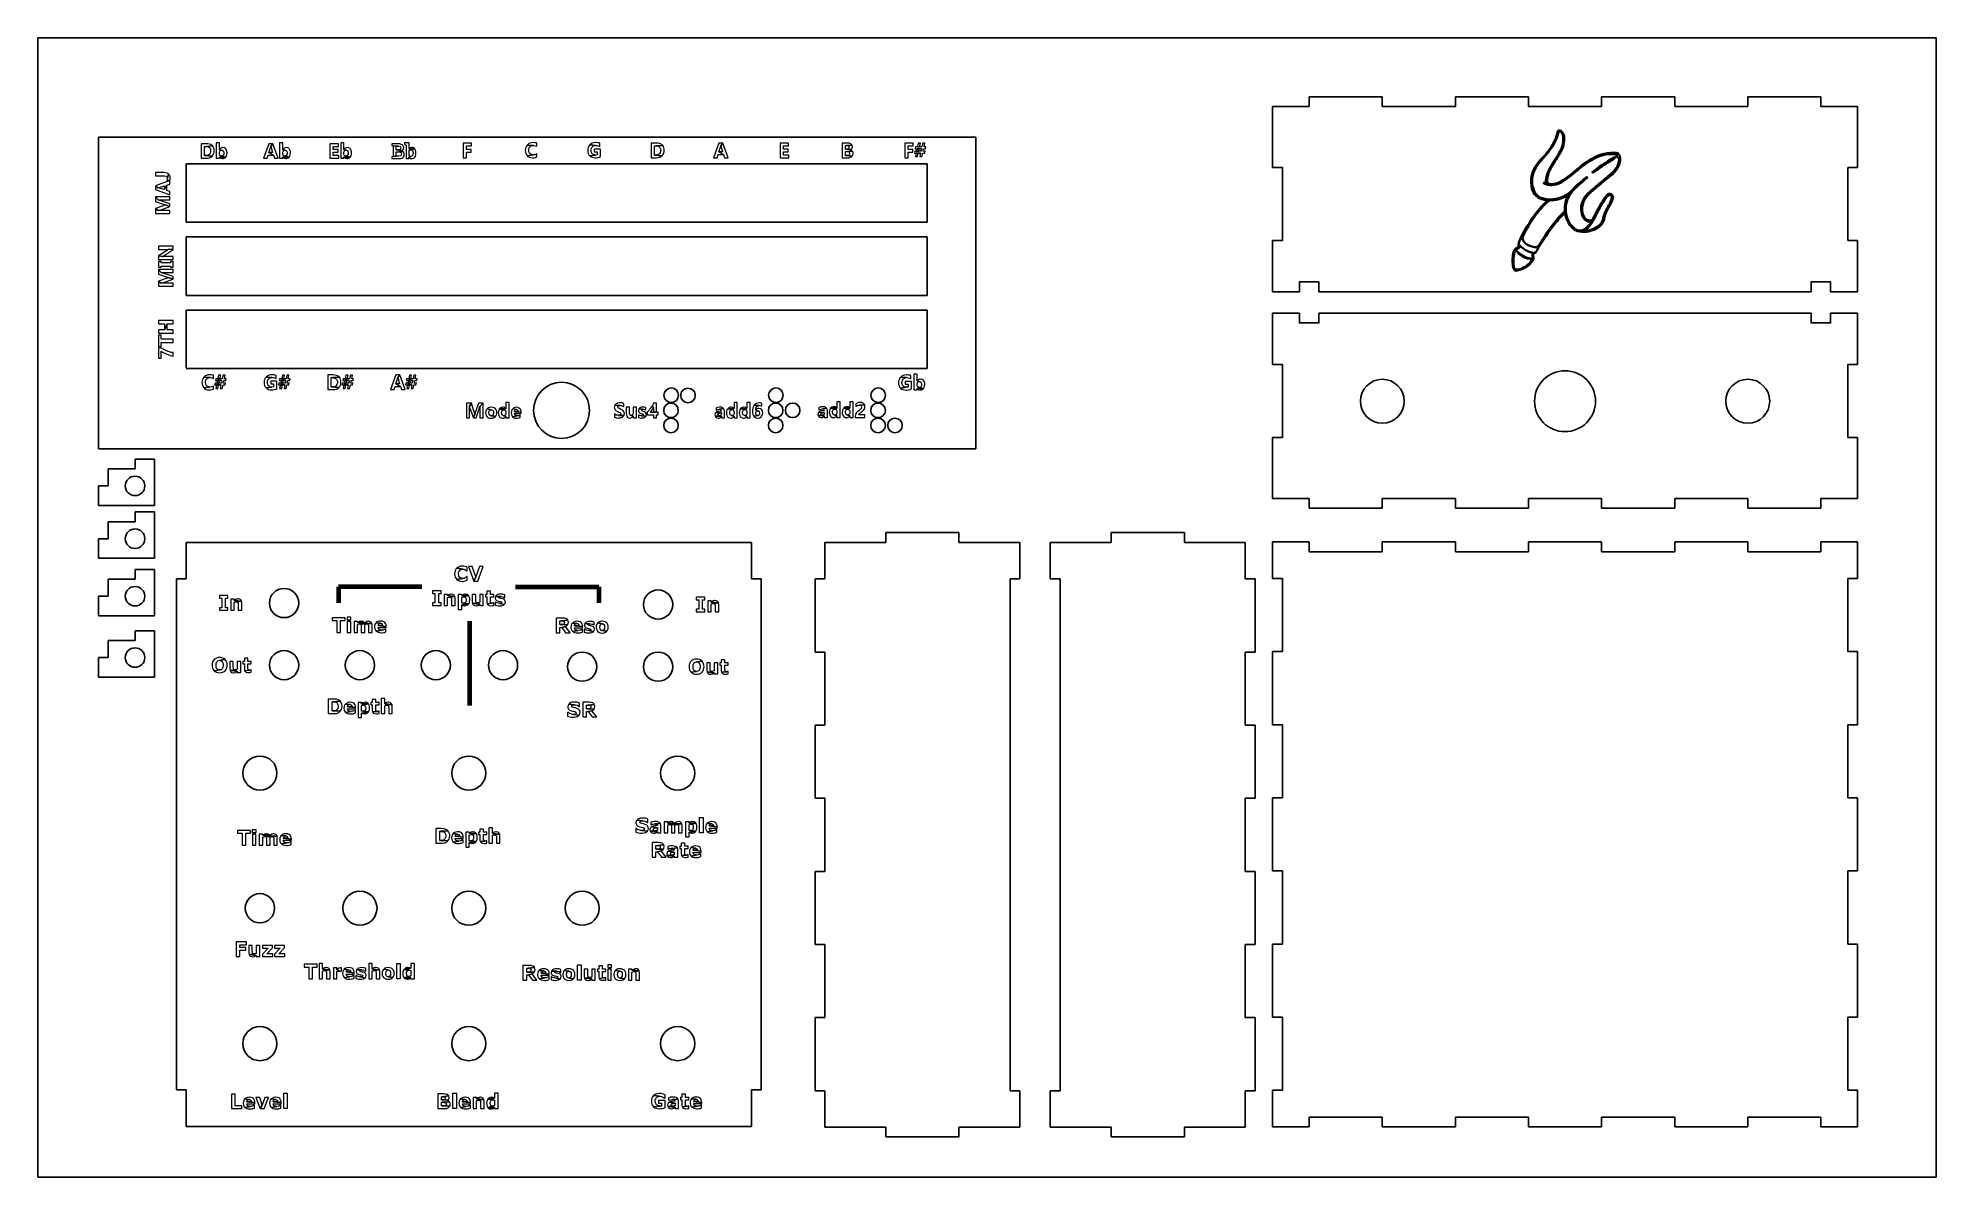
# Model space of a CAD drawing. Extents: x 552 to 941, y 449 to 683.
import ezdxf

# ---------------------------------------------------------------- set-up
doc = ezdxf.new("R2010")
doc.units = 0
doc.header["$MEASUREMENT"] = 0
doc.layers.add('Layer 1', color=7, linetype='Continuous')

msp = doc.modelspace()

# ---------------------------------------------------------------- linework, layer by layer
for p, q in [((812.57, 670.94), (827.57, 670.94)), ((812.57, 668.94), (812.57, 670.94)), ((827.57, 668.94), (827.57, 670.94)), ((842.57, 670.94), (857.57, 670.94)), ((842.57, 668.94), (842.57, 670.94)), ((857.57, 668.94), (857.57, 670.94)), ((872.57, 670.94), (887.57, 670.94)), ((872.57, 668.94), (872.57, 670.94)), ((872.57, 668.94), (872.57, 670.94)), ((887.57, 668.94), (887.57, 670.94)), ((902.57, 670.94), (917.57, 670.94)), ((902.57, 668.94), (902.57, 670.94)), ((917.57, 668.94), (917.57, 670.94)), ((805.07, 668.94), (812.57, 668.94)), ((805.07, 656.44), (805.07, 668.94)), ((827.57, 668.94), (842.57, 668.94)), ((857.57, 668.94), (872.57, 668.94)), ((887.57, 668.94), (902.57, 668.94)), ((917.57, 668.94), (925.07, 668.94)), ((925.07, 656.44), (925.07, 668.94)), ((744.17, 662.68), (564.17, 662.68)), ((564.17, 662.68), (564.17, 598.68)), ((744.17, 598.68), (744.17, 662.68)), ((734.17, 657.18), (582.17, 657.18)), ((582.17, 657.18), (582.17, 645.18)), ((734.17, 645.18), (734.17, 657.18)), ((807.07, 656.44), (805.07, 656.44)), ((807.07, 656.44), (807.07, 641.44)), ((923.07, 656.44), (925.07, 656.44)), ((923.07, 656.44), (923.07, 641.44)), ((582.17, 645.18), (734.17, 645.18)), ((734.17, 642.18), (582.17, 642.18)), ((582.17, 642.18), (582.17, 630.18)), ((734.17, 630.18), (734.17, 642.18)), ((805.07, 630.94), (805.07, 641.44)), ((807.07, 641.44), (805.07, 641.44)), ((923.07, 641.44), (925.07, 641.44)), ((925.07, 630.94), (925.07, 641.44)), ((805.07, 630.94), (810.57, 630.94)), ((814.57, 630.94), (865.07, 630.94)), ((915.57, 630.94), (865.07, 630.94)), ((925.07, 630.94), (919.57, 630.94)), ((582.17, 630.18), (734.17, 630.18)), ((734.17, 627.18), (582.17, 627.18)), ((582.17, 627.18), (582.17, 615.35)), ((734.17, 615.18), (734.17, 627.18)), ((805.07, 626.53), (810.57, 626.53)), ((805.07, 626.53), (805.07, 616.03)), ((814.57, 626.53), (865.07, 626.53)), ((915.57, 626.53), (865.07, 626.53)), ((925.07, 626.53), (919.57, 626.53)), ((925.07, 626.53), (925.07, 616.03)), ((807.07, 616.03), (805.07, 616.03)), ((807.07, 601.03), (807.07, 616.03)), ((923.07, 601.03), (923.07, 616.03)), ((923.07, 616.03), (925.07, 616.03)), ((582.17, 615.18), (734.17, 615.18)), ((805.07, 601.03), (805.07, 588.53)), ((807.07, 601.03), (805.07, 601.03)), ((923.07, 601.03), (925.07, 601.03)), ((925.07, 601.03), (925.07, 588.53)), ((564.17, 598.68), (744.17, 598.68)), ((571.67, 594.6), (571.67, 596.6)), ((571.67, 596.6), (575.67, 596.6)), ((575.67, 596.6), (575.67, 594.6)), ((566.17, 594.6), (566.17, 591.1)), ((566.17, 594.6), (571.67, 594.6)), ((575.67, 594.6), (575.67, 587.1)), ((566.17, 591.1), (564.17, 591.1)), ((564.17, 591.1), (564.17, 587.1)), ((805.07, 588.53), (812.57, 588.53)), ((812.57, 588.53), (812.57, 586.53)), ((827.57, 588.53), (842.57, 588.53)), ((827.57, 588.53), (827.57, 586.53)), ((842.57, 588.53), (842.57, 586.53)), ((857.57, 588.53), (872.57, 588.53)), ((857.57, 588.53), (857.57, 586.53)), ((872.57, 588.53), (872.57, 586.53)), ((872.57, 588.53), (872.57, 586.53)), ((887.57, 588.53), (902.57, 588.53)), ((887.57, 588.53), (887.57, 586.53)), ((902.57, 588.53), (902.57, 586.53)), ((917.57, 588.53), (917.57, 586.53)), ((917.57, 588.53), (925.07, 588.53)), ((564.17, 587.1), (566.17, 587.1)), ((575.67, 587.1), (566.17, 587.1)), ((571.67, 583.76), (571.67, 585.76)), ((571.67, 585.76), (575.67, 585.76)), ((575.67, 585.76), (575.67, 583.76)), ((812.57, 586.53), (827.57, 586.53)), ((842.57, 586.53), (857.57, 586.53)), ((872.57, 586.53), (887.57, 586.53)), ((902.57, 586.53), (917.57, 586.53)), ((566.17, 583.76), (566.17, 580.26)), ((566.17, 583.76), (571.67, 583.76)), ((575.67, 583.76), (575.67, 576.26)), ((725.71, 581.51), (725.71, 579.51)), ((725.71, 581.51), (740.71, 581.51)), ((740.71, 581.51), (740.71, 579.51)), ((786.96, 581.51), (771.96, 581.51)), ((771.96, 581.51), (771.96, 579.51)), ((786.96, 581.51), (786.96, 579.51)), ((566.17, 580.26), (564.17, 580.26)), ((564.17, 580.26), (564.17, 576.26)), ((582.14, 577.51), (582.14, 579.51)), ((582.14, 577.51), (582.14, 572.01)), ((582.14, 577.51), (582.14, 572.01)), ((698.14, 579.51), (698.14, 572.01)), ((713.21, 572.01), (713.21, 579.51)), ((725.71, 579.51), (713.21, 579.51)), ((753.21, 579.51), (740.71, 579.51)), ((753.21, 572.01), (753.21, 579.51)), ((759.46, 579.51), (771.96, 579.51)), ((759.46, 572.01), (759.46, 579.51)), ((786.96, 579.51), (799.46, 579.51)), ((799.46, 572.01), (799.46, 579.51)), ((805.07, 572.09), (805.07, 579.59)), ((805.07, 579.59), (812.57, 579.59)), ((812.57, 579.59), (812.57, 577.59)), ((812.57, 577.59), (827.57, 577.59)), ((827.57, 579.59), (842.57, 579.59)), ((827.57, 579.59), (827.57, 577.59)), ((842.57, 579.59), (842.57, 577.59)), ((842.57, 577.59), (857.57, 577.59)), ((857.57, 579.59), (872.57, 579.59)), ((857.57, 579.59), (857.57, 577.59)), ((872.57, 579.59), (872.57, 577.59)), ((872.57, 579.59), (872.57, 577.59)), ((872.57, 577.59), (887.57, 577.59)), ((887.57, 579.59), (902.57, 579.59)), ((887.57, 579.59), (887.57, 577.59)), ((902.57, 579.59), (902.57, 577.59)), ((902.57, 577.59), (917.57, 577.59)), ((917.57, 579.59), (925.07, 579.59)), ((917.57, 579.59), (917.57, 577.59)), ((925.07, 579.59), (925.07, 572.09)), ((564.17, 576.26), (566.17, 576.26)), ((575.67, 576.26), (566.17, 576.26)), ((571.67, 571.96), (571.67, 573.96)), ((571.67, 573.96), (575.67, 573.96)), ((575.67, 573.96), (575.67, 571.96)), ((566.17, 571.96), (566.17, 568.46)), ((566.17, 571.96), (571.67, 571.96)), ((575.67, 571.96), (575.67, 564.46)), ((580.14, 572.01), (582.14, 572.01)), ((580.14, 572.01), (582.14, 572.01)), ((700.14, 572.01), (698.14, 572.01)), ((700.14, 467.18), (700.14, 572.01)), ((711.21, 557.01), (711.21, 572.01)), ((713.21, 572.01), (711.21, 572.01)), ((751.21, 572.01), (751.21, 519.51)), ((751.21, 572.01), (753.21, 572.01)), ((761.46, 572.01), (759.46, 572.01)), ((761.46, 572.01), (761.46, 519.51)), ((799.46, 572.01), (801.46, 572.01)), ((801.46, 557.01), (801.46, 572.01)), ((805.07, 572.09), (807.07, 572.09)), ((807.07, 557.09), (807.07, 572.09)), ((925.07, 572.09), (923.07, 572.09)), ((923.07, 572.09), (923.07, 557.09)), ((566.17, 568.46), (564.17, 568.46)), ((564.17, 568.46), (564.17, 564.46)), ((564.17, 564.46), (566.17, 564.46)), ((575.67, 564.46), (566.17, 564.46)), ((571.67, 559.38), (571.67, 561.38)), ((571.67, 561.38), (575.67, 561.38)), ((575.67, 561.38), (575.67, 559.38)), ((566.17, 559.38), (566.17, 555.88)), ((566.17, 559.38), (571.67, 559.38)), ((575.67, 559.38), (575.67, 551.88)), ((713.21, 557.01), (711.21, 557.01)), ((713.21, 542.01), (713.21, 557.01)), ((799.46, 542.01), (799.46, 557.01)), ((799.46, 557.01), (801.46, 557.01)), ((805.07, 542.09), (805.07, 557.09)), ((805.07, 557.09), (807.07, 557.09)), ((925.07, 557.09), (923.07, 557.09)), ((925.07, 557.09), (925.07, 542.09)), ((566.17, 555.88), (564.17, 555.88)), ((564.17, 555.88), (564.17, 551.88)), ((564.17, 551.88), (566.17, 551.88)), ((575.67, 551.88), (566.17, 551.88)), ((711.21, 527.01), (711.21, 542.01)), ((713.21, 542.01), (711.21, 542.01)), ((799.46, 542.01), (801.46, 542.01)), ((801.46, 527.01), (801.46, 542.01)), ((805.07, 542.09), (807.07, 542.09)), ((807.07, 527.09), (807.07, 542.09)), ((925.07, 542.09), (923.07, 542.09)), ((923.07, 542.09), (923.07, 527.09)), ((713.21, 527.01), (711.21, 527.01)), ((713.21, 527.01), (711.21, 527.01)), ((713.21, 512.01), (713.21, 527.01)), ((799.46, 512.01), (799.46, 527.01)), ((799.46, 527.01), (801.46, 527.01)), ((799.46, 527.01), (801.46, 527.01)), ((805.07, 512.09), (805.07, 527.09)), ((805.07, 527.09), (807.07, 527.09)), ((925.07, 527.09), (923.07, 527.09)), ((925.07, 527.09), (925.07, 512.09)), ((751.21, 467.01), (751.21, 519.51)), ((761.46, 467.01), (761.46, 519.51)), ((711.21, 497.01), (711.21, 512.01)), ((713.21, 512.01), (711.21, 512.01)), ((799.46, 512.01), (801.46, 512.01)), ((801.46, 497.01), (801.46, 512.01)), ((805.07, 512.09), (807.07, 512.09)), ((807.07, 497.09), (807.07, 512.09)), ((925.07, 512.09), (923.07, 512.09)), ((923.07, 512.09), (923.07, 497.09)), ((713.21, 497.01), (711.21, 497.01)), ((713.21, 482.01), (713.21, 497.01)), ((799.46, 482.01), (799.46, 497.01)), ((799.46, 497.01), (801.46, 497.01)), ((805.07, 482.09), (805.07, 497.09)), ((805.07, 497.09), (807.07, 497.09)), ((925.07, 497.09), (923.07, 497.09)), ((925.07, 497.09), (925.07, 482.09)), ((711.21, 467.01), (711.21, 482.01)), ((713.21, 482.01), (711.21, 482.01)), ((799.46, 482.01), (801.46, 482.01)), ((801.46, 467.01), (801.46, 482.01)), ((805.07, 482.09), (807.07, 482.09)), ((807.07, 467.09), (807.07, 482.09)), ((925.07, 482.09), (923.07, 482.09)), ((923.07, 482.09), (923.07, 467.09)), ((580.14, 467.18), (582.14, 467.18)), ((582.14, 461.68), (582.14, 467.18)), ((698.14, 461.68), (698.14, 467.18)), ((700.14, 467.18), (698.14, 467.18)), ((698.14, 459.68), (698.14, 467.18)), ((700.14, 467.18), (698.14, 467.18)), ((713.21, 467.01), (711.21, 467.01)), ((713.21, 459.51), (713.21, 467.01)), ((753.21, 467.01), (751.21, 467.01)), ((753.21, 459.51), (753.21, 467.01)), ((759.46, 459.51), (759.46, 467.01)), ((759.46, 467.01), (761.46, 467.01)), ((799.46, 459.51), (799.46, 467.01)), ((799.46, 467.01), (801.46, 467.01)), ((805.07, 459.59), (805.07, 467.09)), ((805.07, 467.09), (807.07, 467.09)), ((805.07, 467.09), (807.07, 467.09)), ((925.07, 467.09), (923.07, 467.09)), ((925.07, 467.09), (923.07, 467.09)), ((925.07, 467.09), (925.07, 459.59)), ((582.14, 461.68), (582.14, 459.68)), ((582.14, 459.68), (587.64, 459.68)), ((698.14, 459.68), (692.64, 459.68)), ((812.57, 459.59), (805.07, 459.59)), ((827.57, 461.59), (812.57, 461.59)), ((812.57, 461.59), (812.57, 459.59)), ((827.57, 461.59), (827.57, 459.59)), ((842.57, 459.59), (827.57, 459.59)), ((857.57, 461.59), (842.57, 461.59)), ((842.57, 461.59), (842.57, 459.59)), ((857.57, 461.59), (857.57, 459.59)), ((872.57, 459.59), (857.57, 459.59)), ((887.57, 461.59), (872.57, 461.59)), ((872.57, 461.59), (872.57, 459.59)), ((887.57, 461.59), (887.57, 459.59)), ((902.57, 459.59), (887.57, 459.59)), ((917.57, 461.59), (902.57, 461.59)), ((902.57, 461.59), (902.57, 459.59)), ((917.57, 461.59), (917.57, 459.59)), ((925.07, 459.59), (917.57, 459.59)), ((725.71, 459.51), (713.21, 459.51)), ((725.71, 457.51), (725.71, 459.51)), ((725.71, 457.51), (740.71, 457.51)), ((753.21, 459.51), (740.71, 459.51)), ((740.71, 457.51), (740.71, 459.51)), ((759.46, 459.51), (771.96, 459.51)), ((771.96, 457.51), (771.96, 459.51)), ((786.96, 457.51), (771.96, 457.51)), ((786.96, 459.51), (799.46, 459.51)), ((786.96, 457.51), (786.96, 459.51))]:
    msp.add_line(p, q)
at = {"lineweight": 200}
for p, q in [((630.54, 570.4), (613.44, 570.4)), ((613.44, 570.4), (613.44, 567.13)), ((649.74, 570.4), (666.84, 570.4)), ((666.84, 570.4), (666.84, 567.13))]:
    msp.add_line(p, q, dxfattribs=at)
at = {"linetype": 'Continuous', "lineweight": 200}
msp.add_line((640.38, 546.05), (640.38, 563.38), dxfattribs=at)
msp.add_lwpolyline([(551.75, 683), (941.19, 683), (941.19, 449.3), (551.75, 449.3)], close=True)
at = {"color": 139, "lineweight": 0}
for points in [[(586.29, 661.31), (585.23, 661.31), (585.23, 658.31), (586.29, 658.31), (586.34, 658.31), (586.67, 658.34), (586.97, 658.42), (587.23, 658.55), (587.46, 658.73), (587.46, 658.73), (585.91, 658.86), (585.91, 660.75), (586.24, 660.75), (587.59, 660.84), (587.41, 661.01), (587.2, 661.14), (586.94, 661.23), (586.63, 661.29)], [(587.59, 660.84), (586.24, 660.75), (586.4, 660.75), (586.7, 660.67), (586.94, 660.51), (587.01, 660.42), (587.14, 660.16), (587.18, 659.84), (587.17, 659.66), (587.09, 659.35), (586.93, 659.12), (586.83, 659.03), (586.57, 658.9), (586.24, 658.86), (585.91, 658.86), (587.46, 658.73), (587.65, 658.96), (587.78, 659.22), (587.87, 659.51), (587.89, 659.85), (587.88, 660.1), (587.83, 660.39), (587.73, 660.63)], [(588.98, 661.48), (588.32, 661.48), (588.32, 658.31), (588.98, 658.31), (588.98, 658.56), (588.99, 658.56), (590.29, 658.58), (589.4, 658.76), (589.35, 658.77), (589.09, 658.9), (589.06, 658.94), (588.97, 659.24), (588.97, 659.46), (588.98, 659.58), (589.11, 659.85), (589.16, 659.9), (589.43, 660), (588.98, 660.13)], [(589.69, 660.5), (589.46, 660.48), (589.2, 660.35), (588.99, 660.13), (588.98, 660.13), (589.43, 660), (589.51, 659.99), (589.76, 659.85), (589.81, 659.75), (589.87, 659.43), (589.85, 659.19), (589.74, 658.94), (589.68, 658.86), (589.4, 658.76), (590.29, 658.58), (590.43, 658.82), (590.52, 659.1), (590.55, 659.44), (590.53, 659.67), (590.46, 659.97), (590.32, 660.22), (590.25, 660.3), (590, 660.45)], [(590.29, 658.58), (588.99, 658.56), (589.05, 658.48), (589.28, 658.31), (589.59, 658.26), (589.79, 658.27), (590.06, 658.38)], [(599.95, 661.31), (599.14, 661.31), (598.05, 658.31), (598.78, 658.31), (599, 658.98), (600.06, 658.98), (599.14, 659.5), (599.47, 660.51), (599.52, 660.77), (599.54, 660.77)], [(599.95, 661.31), (599.54, 660.77), (599.59, 660.5), (599.9, 659.5), (599.14, 659.5), (600.06, 658.98), (600.27, 658.31), (601.01, 658.31)], [(601.98, 661.48), (601.32, 661.48), (601.32, 658.31), (601.98, 658.31), (601.98, 658.56), (601.98, 658.56), (603.28, 658.58), (602.39, 658.76), (602.35, 658.77), (602.08, 658.9), (602.05, 658.94), (601.97, 659.24), (601.97, 659.46), (601.98, 659.58), (602.1, 659.85), (602.15, 659.9), (602.43, 660), (601.98, 660.13)], [(602.68, 660.5), (602.45, 660.48), (602.19, 660.35), (601.98, 660.13), (601.98, 660.13), (602.43, 660), (602.5, 659.99), (602.76, 659.85), (602.81, 659.75), (602.86, 659.43), (602.85, 659.19), (602.75, 658.94), (602.67, 658.86), (602.39, 658.76), (603.28, 658.58), (603.43, 658.82), (603.52, 659.1), (603.54, 659.44), (603.53, 659.67), (603.46, 659.97), (603.32, 660.22), (603.24, 660.3), (603, 660.45)], [(603.28, 658.58), (601.98, 658.56), (602.05, 658.48), (602.28, 658.31), (602.59, 658.26), (602.78, 658.27), (603.06, 658.38)], [(613.38, 661.31), (611.65, 661.31), (611.65, 658.31), (613.45, 658.31), (613.45, 658.86), (612.33, 658.86), (612.33, 659.54), (613.31, 659.54), (613.31, 660.09), (612.33, 660.09), (612.33, 660.75), (613.38, 660.75)], [(614.52, 661.48), (613.86, 661.48), (613.86, 658.31), (614.52, 658.31), (614.52, 658.56), (614.53, 658.56), (615.83, 658.58), (614.94, 658.76), (614.89, 658.77), (614.63, 658.9), (614.59, 658.94), (614.52, 659.24), (614.52, 659.46), (614.52, 659.58), (614.64, 659.85), (614.69, 659.9), (614.98, 660), (614.52, 660.13)], [(615.23, 660.5), (614.99, 660.48), (614.73, 660.35), (614.53, 660.13), (614.52, 660.13), (614.98, 660), (615.05, 659.99), (615.3, 659.85), (615.35, 659.75), (615.41, 659.43), (615.4, 659.19), (615.29, 658.94), (615.22, 658.86), (614.94, 658.76), (615.83, 658.58), (615.98, 658.82), (616.06, 659.1), (616.09, 659.44), (616.08, 659.67), (616, 659.97), (615.87, 660.22), (615.79, 660.3), (615.54, 660.45)], [(615.83, 658.58), (614.53, 658.56), (614.59, 658.48), (614.83, 658.31), (615.13, 658.26), (615.33, 658.27), (615.61, 658.38)], [(625.67, 661.28), (624.34, 661.28), (624.34, 660.92), (624.66, 660.85), (625.67, 660.82), (625.81, 660.81), (626.07, 660.72), (626.1, 660.69), (626.19, 660.41), (626.19, 660.38), (626.07, 660.13), (626, 660.08), (625.7, 660.02), (625.26, 660.02), (626.47, 659.89), (626.69, 660.09), (626.73, 660.17), (626.8, 660.46), (626.79, 660.59), (626.7, 660.87), (626.5, 661.07), (626.3, 661.18), (626.02, 661.26)], [(626.65, 659.72), (625.87, 659.61), (625.94, 659.61), (626.2, 659.5), (626.24, 659.45), (626.31, 659.15), (626.3, 659.1), (626.19, 658.85), (626.12, 658.81), (625.82, 658.74), (625.26, 658.74), (624.66, 658.7), (624.34, 658.64), (624.34, 658.28), (625.82, 658.28), (626.1, 658.3), (626.4, 658.37), (626.62, 658.51), (626.72, 658.6), (626.86, 658.84), (626.91, 659.15), (626.89, 659.32), (626.77, 659.6)], [(624.66, 660.85), (624.66, 658.7), (625.26, 658.74), (625.26, 659.61), (625.87, 659.61), (626.65, 659.72), (626.37, 659.84), (626.47, 659.89), (625.26, 660.02), (625.26, 660.82), (625.67, 660.82)], [(627.89, 661.49), (626.97, 661.49), (626.97, 661.13), (627.29, 661.07), (627.29, 658.28), (627.81, 658.28), (627.85, 658.56), (628.28, 658.71), (628.04, 658.76), (627.89, 658.92), (627.89, 659.86), (628.04, 660.02), (628.27, 660.08), (629.08, 660.23), (627.89, 660.28)], [(629.08, 660.23), (628.27, 660.08), (628.39, 660.07), (628.61, 659.9), (628.67, 659.71), (628.7, 659.38), (628.7, 659.34), (628.68, 659.14), (628.61, 658.87), (628.55, 658.8), (628.28, 658.71), (627.85, 658.56), (627.87, 658.52), (628.1, 658.32), (628.14, 658.3), (628.43, 658.24), (628.59, 658.25), (628.87, 658.35), (629.08, 658.54), (629.19, 658.73), (629.27, 659), (629.3, 659.34), (629.3, 659.38), (629.27, 659.71), (629.2, 659.99)], [(628.43, 660.55), (628.41, 660.55), (628.12, 660.48), (628.11, 660.48), (627.89, 660.28), (629.08, 660.23), (628.97, 660.36), (628.73, 660.5)], [(640.7, 661.42), (638.97, 661.42), (638.97, 658.42), (639.65, 658.42), (639.65, 659.58), (640.61, 659.58), (640.61, 660.13), (639.65, 660.13), (639.65, 660.86), (640.7, 660.86)], [(652.15, 661.04), (651.97, 660.8), (651.84, 660.54), (651.76, 660.24), (651.74, 659.92), (651.76, 659.63), (651.83, 659.33), (651.95, 659.06), (652.13, 658.83), (653.35, 659.01), (653.22, 659.02), (652.93, 659.1), (652.69, 659.27), (652.61, 659.37), (652.49, 659.64), (652.45, 659.97), (652.47, 660.16), (652.55, 660.44), (652.71, 660.69), (652.81, 660.77), (653.08, 660.91), (653.39, 660.95)], [(654.08, 659.2), (653.96, 659.14), (653.66, 659.04), (653.35, 659.01), (652.13, 658.83), (652.33, 658.67), (652.59, 658.53), (652.89, 658.46), (653.22, 658.43), (653.51, 658.44), (653.82, 658.5), (654.08, 658.59)], [(653.34, 661.53), (653.28, 661.53), (652.96, 661.5), (652.68, 661.41), (652.42, 661.27), (652.18, 661.08), (652.15, 661.04), (653.39, 660.95), (653.5, 660.95), (653.8, 660.89), (654.08, 660.77), (654.08, 661.42), (653.97, 661.46), (653.67, 661.51)], [(664.96, 661.05), (664.77, 660.81), (664.64, 660.55), (664.56, 660.26), (664.54, 659.93), (664.56, 659.61), (664.64, 659.31), (664.77, 659.05), (664.95, 658.83), (666.12, 658.99), (666.01, 659), (665.72, 659.08), (665.48, 659.25), (665.39, 659.36), (665.28, 659.63), (665.24, 659.97), (665.26, 660.17), (665.34, 660.46), (665.51, 660.7), (665.62, 660.79), (665.88, 660.92), (666.2, 660.96)], [(667.18, 660.19), (665.9, 660.19), (665.9, 659.65), (666.51, 659.65), (666.51, 659.06), (666.44, 659.04), (666.12, 658.99), (664.95, 658.83), (664.97, 658.82), (665.19, 658.65), (665.45, 658.52), (665.75, 658.46), (666.09, 658.43), (666.31, 658.44), (666.63, 658.48), (666.93, 658.57), (667.18, 658.68)], [(666.21, 661.53), (666.09, 661.53), (665.76, 661.49), (665.48, 661.4), (665.22, 661.27), (664.99, 661.09), (664.96, 661.05), (666.2, 660.96), (666.47, 660.95), (666.78, 660.88), (667.04, 660.76), (667.04, 661.4), (666.83, 661.46), (666.53, 661.52)], [(678.64, 661.42), (677.57, 661.42), (677.57, 658.42), (678.64, 658.42), (678.68, 658.42), (679.01, 658.45), (679.31, 658.53), (679.57, 658.66), (679.79, 658.83), (679.8, 658.84), (678.25, 658.97), (678.25, 660.86), (678.58, 660.86), (679.94, 660.95), (679.75, 661.11), (679.53, 661.25), (679.27, 661.34), (678.98, 661.4)], [(679.94, 660.95), (678.58, 660.86), (678.75, 660.85), (679.04, 660.78), (679.27, 660.62), (679.35, 660.54), (679.48, 660.27), (679.52, 659.95), (679.51, 659.76), (679.43, 659.46), (679.27, 659.23), (679.17, 659.14), (678.91, 659.01), (678.58, 658.97), (678.25, 658.97), (679.8, 658.84), (680, 659.07), (680.12, 659.33), (680.21, 659.62), (680.23, 659.96), (680.22, 660.21), (680.16, 660.49), (680.07, 660.74)], [(692.27, 661.42), (691.46, 661.42), (690.37, 658.42), (691.1, 658.42), (691.32, 659.09), (692.39, 659.09), (691.46, 659.61), (691.79, 660.62), (691.84, 660.88), (691.86, 660.88)], [(692.27, 661.42), (691.86, 660.88), (691.91, 660.61), (692.23, 659.61), (691.46, 659.61), (692.39, 659.09), (692.6, 658.42), (693.33, 658.42)], [(705.76, 661.42), (704.04, 661.42), (704.04, 658.42), (705.83, 658.42), (705.83, 658.97), (704.72, 658.97), (704.72, 659.65), (705.7, 659.65), (705.7, 660.2), (704.72, 660.2), (704.72, 660.86), (705.76, 660.86)], [(717.85, 661.42), (716.76, 661.42), (716.76, 658.42), (717.91, 658.42), (718.19, 658.44), (718.48, 658.52), (718.72, 658.66), (718.82, 658.75), (717.43, 658.92), (717.43, 659.71), (717.81, 659.71), (718.83, 659.79), (718.62, 659.94), (718.31, 660.02), (718.31, 660.03), (718.49, 660.11), (717.43, 660.21), (717.43, 660.92), (717.69, 660.92), (718.83, 661.01), (718.62, 661.23), (718.49, 661.31), (718.21, 661.39)], [(718.83, 661.01), (717.69, 660.92), (717.84, 660.91), (718.1, 660.8), (718.18, 660.59), (718.18, 660.58), (718.06, 660.31), (718.03, 660.28), (717.74, 660.21), (717.43, 660.21), (718.49, 660.11), (718.73, 660.29), (718.83, 660.42), (718.89, 660.71), (718.89, 660.72)], [(718.83, 659.79), (717.81, 659.71), (717.9, 659.7), (718.17, 659.61), (718.19, 659.59), (718.31, 659.32), (718.3, 659.29), (718.17, 659.03), (718.11, 658.99), (717.8, 658.92), (717.43, 658.92), (718.82, 658.75), (718.96, 659), (719.01, 659.31), (718.98, 659.54)], [(731.33, 661.42), (729.6, 661.42), (729.6, 658.42), (730.28, 658.42), (730.28, 659.58), (731.25, 659.58), (731.25, 660.13), (730.28, 660.13), (730.28, 660.86), (731.33, 660.86)], [(733.71, 661.4), (733.29, 661.4), (733.13, 660.65), (732.65, 660.65), (732.21, 660.65), (731.79, 660.65), (731.72, 660.28), (732.14, 660.28), (733.05, 660.28), (732.93, 659.76), (732.45, 659.76), (732.03, 659.76), (731.63, 659.76), (731.56, 659.38), (731.94, 659.38), (732.85, 659.38), (732.7, 658.66), (733.12, 658.66), (733.28, 659.38), (733.7, 659.38), (733.79, 659.76), (733.35, 659.76), (733.47, 660.28), (733.86, 660.28), (733.94, 660.65), (733.55, 660.65)], [(731.94, 659.38), (731.8, 658.66), (732.21, 658.66), (732.37, 659.38), (732.85, 659.38)], [(732.14, 660.28), (732.03, 659.76), (732.45, 659.76), (732.57, 660.28), (733.05, 660.28)], [(732.8, 661.4), (732.37, 661.4), (732.21, 660.65), (732.65, 660.65)], [(575.84, 655.37), (575.84, 654.69), (577.61, 654.69), (577.74, 654.69), (578.05, 654.63), (578.24, 654.47), (578.3, 654.23), (578.53, 655.13), (578.29, 655.26), (577.99, 655.35), (577.65, 655.37)], [(578.17, 653.85), (578.81, 653.85), (578.85, 653.97), (578.89, 654.28), (578.86, 654.6), (578.75, 654.87), (578.56, 655.1), (578.53, 655.13), (578.3, 654.23), (578.29, 654.12)], [(575.84, 652.68), (576.37, 652.27), (576.64, 652.32), (577.65, 652.64), (577.65, 651.88), (578.17, 652.8), (578.83, 653.01), (578.83, 653.75)], [(575.84, 652.68), (575.84, 651.88), (578.83, 650.79), (578.83, 651.52), (578.17, 651.73), (578.17, 652.8), (577.65, 651.88), (576.63, 652.2), (576.37, 652.25), (576.37, 652.27)], [(575.84, 650.43), (575.84, 649.46), (577.61, 648.85), (577.72, 648.81), (578.04, 648.72), (578.04, 648.72), (578.83, 648.41), (578.83, 648.97), (576.79, 649.67), (576.73, 649.69), (576.4, 649.76), (576.4, 649.78)], [(575.84, 650.43), (576.4, 649.78), (576.42, 649.78), (576.74, 649.76), (577.04, 649.76), (578.83, 649.76), (578.83, 650.43)], [(575.84, 648), (576.4, 647.61), (576.56, 647.64), (576.82, 647.7), (578.83, 648.41), (578.04, 648.72), (577.92, 648.69), (577.61, 648.61)], [(575.84, 648), (575.84, 647.01), (578.83, 647.01), (578.83, 647.62), (577.18, 647.62), (577.04, 647.62), (576.74, 647.61), (576.4, 647.58), (576.4, 647.61)], [(576.49, 640.27), (576.49, 639.63), (578.15, 639.63), (578.29, 639.63), (578.56, 639.65), (578.56, 639.64), (579.49, 639.59), (579.49, 640.27)], [(576.49, 638.3), (577.36, 638.2), (577.61, 638.35), (579.49, 639.59), (578.56, 639.64), (578.32, 639.49)], [(576.49, 638.3), (576.49, 637.57), (579.49, 637.57), (579.49, 638.2), (577.84, 638.2), (577.63, 638.2), (577.36, 638.19), (577.36, 638.2)], [(576.49, 637.14), (576.49, 635.96), (577.02, 635.96), (577.02, 636.21), (578.96, 636.21), (578.96, 635.96), (579.49, 635.96), (579.49, 637.14), (578.96, 637.14), (578.96, 636.89), (577.02, 636.89), (577.02, 637.14)], [(576.49, 635.53), (576.49, 634.57), (578.27, 633.95), (578.39, 633.91), (578.7, 633.84), (578.7, 633.82), (579.49, 633.52), (579.49, 634.07), (577.46, 634.78), (577.39, 634.8), (577.05, 634.87), (577.05, 634.88)], [(576.49, 635.53), (577.05, 634.88), (577.07, 634.88), (577.4, 634.87), (577.7, 634.86), (579.49, 634.86), (579.49, 635.53)], [(576.49, 633.1), (577.05, 632.71), (577.22, 632.75), (577.47, 632.81), (579.49, 633.52), (578.7, 633.82), (578.57, 633.79), (578.27, 633.71)], [(576.49, 633.1), (576.49, 632.11), (579.49, 632.11), (579.49, 632.72), (577.83, 632.72), (577.7, 632.72), (577.4, 632.71), (577.05, 632.7), (577.05, 632.71)], [(576.49, 625.05), (576.49, 624.37), (577.69, 624.37), (577.69, 623.12), (578.27, 624.37), (579.49, 624.37), (579.49, 625.05)], [(576.49, 623.12), (576.49, 622.45), (579.49, 622.45), (579.49, 623.12), (578.27, 623.12), (578.27, 624.37), (577.69, 623.12)], [(576.49, 622.05), (576.49, 619.66), (577.04, 619.66), (577.04, 620.52), (579.49, 620.52), (579.49, 621.19), (577.04, 621.19), (577.04, 622.05)], [(576.49, 619.42), (576.49, 617.33), (577.04, 617.33), (577.04, 618.73), (577.05, 618.71), (577.32, 618.55), (577.6, 618.4), (577.62, 618.39), (577.9, 618.25), (578.18, 618.13), (578.23, 618.11), (578.52, 617.99), (578.81, 617.9), (578.88, 617.88), (579.18, 617.81), (579.49, 617.74), (579.49, 618.44), (579.41, 618.45), (579.1, 618.5), (578.81, 618.57), (578.77, 618.58), (578.47, 618.67), (578.18, 618.78), (578.13, 618.81), (577.84, 618.92), (577.55, 619.07), (577.44, 619.12), (577.16, 619.27), (576.88, 619.42)], [(585.8, 613.42), (585.63, 613.18), (585.5, 612.92), (585.43, 612.62), (585.4, 612.29), (585.43, 612.01), (585.49, 611.71), (585.62, 611.44), (585.8, 611.21), (587.02, 611.39), (586.89, 611.4), (586.59, 611.48), (586.36, 611.65), (586.27, 611.75), (586.16, 612.02), (586.12, 612.34), (586.12, 612.54), (586.21, 612.83), (586.37, 613.06), (586.48, 613.16), (586.74, 613.28), (587.05, 613.32)], [(587, 613.91), (586.94, 613.91), (586.63, 613.88), (586.33, 613.78), (586.08, 613.65), (585.85, 613.46), (585.8, 613.42), (587.05, 613.32), (587.15, 613.32), (587.46, 613.26), (587.74, 613.15), (587.74, 613.8), (587.63, 613.83), (587.34, 613.89)], [(587.74, 611.58), (587.62, 611.52), (587.33, 611.42), (587.02, 611.39), (585.8, 611.21), (586, 611.04), (586.26, 610.91), (586.55, 610.83), (586.89, 610.81), (587.17, 610.82), (587.48, 610.88), (587.74, 610.97)], [(590.15, 613.84), (589.72, 613.84), (589.56, 613.1), (589.08, 613.1), (588.66, 613.1), (588.23, 613.1), (588.15, 612.72), (588.58, 612.72), (589.48, 612.72), (589.37, 612.2), (588.89, 612.2), (588.47, 612.2), (588.08, 612.2), (588, 611.82), (588.39, 611.82), (589.29, 611.82), (589.13, 611.1), (589.55, 611.1), (589.72, 611.82), (590.13, 611.82), (590.22, 612.2), (589.8, 612.2), (589.91, 612.72), (590.3, 612.72), (590.37, 613.1), (589.99, 613.1)], [(588.39, 611.82), (588.24, 611.1), (588.66, 611.1), (588.81, 611.82), (589.29, 611.82)], [(588.58, 612.72), (588.47, 612.2), (588.89, 612.2), (589, 612.72), (589.48, 612.72)], [(589.24, 613.84), (588.81, 613.84), (588.66, 613.1), (589.08, 613.1)], [(598.55, 613.42), (598.36, 613.19), (598.23, 612.93), (598.15, 612.64), (598.13, 612.31), (598.15, 611.98), (598.23, 611.69), (598.36, 611.43), (598.55, 611.21), (599.71, 611.37), (599.6, 611.38), (599.31, 611.45), (599.08, 611.63), (598.98, 611.74), (598.87, 612.01), (598.84, 612.34), (598.85, 612.54), (598.94, 612.84), (599.1, 613.07), (599.21, 613.16), (599.47, 613.3), (599.79, 613.34)], [(599.8, 613.91), (599.68, 613.9), (599.36, 613.87), (599.07, 613.78), (598.81, 613.64), (598.58, 613.47), (598.55, 613.42), (599.79, 613.34), (600.07, 613.32), (600.37, 613.26), (600.63, 613.14), (600.63, 613.78), (600.43, 613.83), (600.12, 613.89)], [(600.78, 612.57), (599.5, 612.57), (599.5, 612.02), (600.1, 612.02), (600.1, 611.45), (600.03, 611.41), (599.71, 611.37), (598.55, 611.21), (598.56, 611.19), (598.78, 611.03), (599.04, 610.9), (599.34, 610.83), (599.69, 610.81), (599.91, 610.82), (600.23, 610.86), (600.52, 610.94), (600.78, 611.06)], [(603.24, 613.84), (602.81, 613.84), (602.65, 613.1), (602.18, 613.1), (601.75, 613.1), (601.32, 613.1), (601.25, 612.72), (601.67, 612.72), (602.58, 612.72), (602.46, 612.2), (601.98, 612.2), (601.56, 612.2), (601.17, 612.2), (601.1, 611.82), (601.48, 611.82), (602.39, 611.82), (602.23, 611.1), (602.65, 611.1), (602.81, 611.82), (603.22, 611.82), (603.32, 612.2), (602.89, 612.2), (603.01, 612.72), (603.39, 612.72), (603.47, 613.1), (603.08, 613.1)], [(601.48, 611.82), (601.33, 611.1), (601.75, 611.1), (601.9, 611.82), (602.39, 611.82)], [(601.67, 612.72), (601.56, 612.2), (601.98, 612.2), (602.09, 612.72), (602.58, 612.72)], [(602.34, 613.84), (601.9, 613.84), (601.75, 613.1), (602.18, 613.1)], [(612.29, 613.86), (611.24, 613.86), (611.24, 610.86), (612.29, 610.86), (612.35, 610.86), (612.67, 610.89), (612.97, 610.97), (613.23, 611.1), (613.46, 611.28), (613.47, 611.29), (611.91, 611.4), (611.91, 613.31), (612.24, 613.31), (613.59, 613.38), (613.42, 613.56), (613.2, 613.68), (612.94, 613.78), (612.64, 613.83)], [(613.59, 613.38), (612.24, 613.31), (612.4, 613.3), (612.71, 613.22), (612.94, 613.06), (613.02, 612.97), (613.14, 612.71), (613.18, 612.38), (613.18, 612.2), (613.09, 611.91), (612.93, 611.67), (612.83, 611.57), (612.57, 611.45), (612.24, 611.4), (611.91, 611.4), (613.47, 611.29), (613.65, 611.51), (613.79, 611.77), (613.87, 612.07), (613.9, 612.39), (613.88, 612.64), (613.83, 612.93), (613.73, 613.18)], [(616.28, 613.83), (615.85, 613.83), (615.69, 613.1), (615.21, 613.1), (614.78, 613.1), (614.36, 613.1), (614.28, 612.72), (614.71, 612.72), (615.61, 612.72), (615.5, 612.2), (615.02, 612.2), (614.59, 612.2), (614.21, 612.2), (614.12, 611.82), (614.52, 611.82), (615.41, 611.82), (615.26, 611.1), (615.68, 611.1), (615.85, 611.82), (616.26, 611.82), (616.35, 612.2), (615.92, 612.2), (616.03, 612.72), (616.43, 612.72), (616.5, 613.1), (616.12, 613.1)], [(614.52, 611.82), (614.37, 611.1), (614.78, 611.1), (614.94, 611.82), (615.41, 611.82)], [(614.71, 612.72), (614.59, 612.2), (615.02, 612.2), (615.13, 612.72), (615.61, 612.72)], [(615.36, 613.83), (614.94, 613.83), (614.78, 613.1), (615.21, 613.1)], [(625.99, 613.86), (625.19, 613.86), (624.1, 610.86), (624.83, 610.86), (625.04, 611.52), (626.11, 611.52), (625.19, 612.04), (625.51, 613.06), (625.57, 613.32), (625.58, 613.32)], [(625.99, 613.86), (625.58, 613.32), (625.63, 613.06), (625.95, 612.04), (625.19, 612.04), (626.11, 611.52), (626.32, 610.86), (627.06, 610.86)], [(629.31, 613.83), (628.88, 613.83), (628.73, 613.1), (628.25, 613.1), (627.82, 613.1), (627.39, 613.1), (627.33, 612.72), (627.74, 612.72), (628.65, 612.72), (628.53, 612.2), (628.05, 612.2), (627.64, 612.2), (627.24, 612.2), (627.17, 611.82), (627.55, 611.82), (628.46, 611.82), (628.31, 611.1), (628.72, 611.1), (628.88, 611.82), (629.3, 611.82), (629.4, 612.2), (628.96, 612.2), (629.08, 612.72), (629.46, 612.72), (629.55, 613.1), (629.15, 613.1)], [(627.55, 611.82), (627.4, 611.1), (627.82, 611.1), (627.98, 611.82), (628.46, 611.82)], [(627.74, 612.72), (627.64, 612.2), (628.05, 612.2), (628.17, 612.72), (628.65, 612.72)], [(628.41, 613.83), (627.98, 613.83), (627.82, 613.1), (628.25, 613.1)], [(728.73, 613.38), (728.55, 613.16), (728.42, 612.89), (728.34, 612.59), (728.32, 612.27), (728.34, 611.94), (728.42, 611.65), (728.55, 611.39), (728.73, 611.17), (729.9, 611.34), (729.79, 611.34), (729.5, 611.41), (729.26, 611.59), (729.17, 611.7), (729.06, 611.97), (729.02, 612.3), (729.04, 612.5), (729.12, 612.8), (729.29, 613.03), (729.4, 613.12), (729.66, 613.26), (729.97, 613.31)], [(729.98, 613.87), (729.87, 613.87), (729.54, 613.83), (729.25, 613.74), (728.99, 613.61), (728.77, 613.42), (728.73, 613.38), (729.97, 613.31), (730.25, 613.28), (730.55, 613.22), (730.82, 613.11), (730.82, 613.73), (730.61, 613.8), (730.31, 613.85)], [(730.96, 612.53), (729.68, 612.53), (729.68, 611.99), (730.29, 611.99), (730.29, 611.4), (730.22, 611.38), (729.9, 611.34), (728.73, 611.17), (728.74, 611.16), (728.97, 610.98), (729.23, 610.87), (729.53, 610.79), (729.87, 610.77), (730.09, 610.77), (730.41, 610.82), (730.7, 610.9), (730.96, 611.02)], [(732.14, 613.99), (731.48, 613.99), (731.48, 610.82), (732.14, 610.82), (732.14, 611.07), (732.15, 611.07), (733.45, 611.09), (732.55, 611.27), (732.51, 611.28), (732.25, 611.41), (732.2, 611.45), (732.13, 611.75), (732.13, 611.97), (732.14, 612.09), (732.25, 612.36), (732.31, 612.41), (732.59, 612.51), (732.14, 612.64)], [(732.84, 613.01), (732.61, 612.99), (732.35, 612.86), (732.15, 612.64), (732.14, 612.64), (732.59, 612.51), (732.67, 612.5), (732.91, 612.36), (732.97, 612.26), (733.03, 611.94), (733.01, 611.71), (732.9, 611.45), (732.83, 611.37), (732.55, 611.27), (733.45, 611.09), (733.59, 611.33), (733.67, 611.61), (733.71, 611.95), (733.69, 612.18), (733.61, 612.49), (733.48, 612.73), (733.4, 612.81), (733.15, 612.96)], [(640.67, 608.04), (639.68, 608.04), (639.68, 605.05), (640.29, 605.05), (640.29, 606.7), (640.29, 606.84), (640.29, 607.15), (640.26, 607.48), (640.29, 607.48)], [(640.67, 608.04), (640.29, 607.48), (640.32, 607.32), (640.38, 607.06), (641.09, 605.05), (641.39, 605.84), (641.37, 605.96), (641.28, 606.26)], [(643.09, 608.04), (642.14, 608.04), (641.52, 606.27), (641.48, 606.16), (641.4, 605.84), (641.39, 605.84), (641.09, 605.05), (641.64, 605.05), (642.35, 607.09), (642.36, 607.15), (642.44, 607.48), (642.46, 607.48)], [(643.09, 608.04), (642.46, 607.48), (642.46, 607.46), (642.44, 607.14), (642.43, 606.84), (642.43, 605.05), (643.09, 605.05)], [(648.43, 608.22), (647.76, 608.22), (647.76, 606.94), (647.75, 606.94), (646.47, 606.92), (647.34, 606.73), (647.39, 606.73), (647.65, 606.59), (647.7, 606.54), (647.77, 606.25), (647.77, 606.09), (647.76, 605.93), (647.65, 605.66), (647.6, 605.6), (647.32, 605.5), (647.76, 605.34), (647.76, 605.05), (648.43, 605.05)], [(670.1, 607.65), (670.06, 607.56), (670, 607.25), (670.04, 607), (670.18, 606.73), (670.19, 606.73), (670.41, 606.53), (670.7, 606.38), (670.96, 606.26), (671.17, 606.16), (671.3, 606.03), (671.35, 605.87), (671.32, 605.75), (671.23, 605.65), (671.07, 605.59), (670.84, 605.57), (671.96, 605.51), (672.02, 605.61), (672.07, 605.93), (672.07, 605.95), (672.01, 606.25), (671.85, 606.49), (671.6, 606.68), (671.57, 606.71), (671.29, 606.84), (671.04, 606.95), (670.87, 607.06), (670.76, 607.17), (670.72, 607.3), (670.75, 607.43), (670.85, 607.52), (671.01, 607.59), (671.22, 607.61)], [(671.19, 608.14), (671.03, 608.13), (670.73, 608.09), (670.63, 608.06), (670.36, 607.92), (670.3, 607.88), (670.1, 607.65), (671.22, 607.61), (671.39, 607.6), (671.59, 607.56), (671.76, 607.49), (671.93, 607.4), (671.93, 608.03), (671.91, 608.03), (671.6, 608.11), (671.5, 608.13)], [(678.67, 608.09), (678.06, 608.09), (677.97, 607.9), (677.81, 607.61), (677.67, 607.38), (678.07, 607.25), (678.07, 606.2), (677.36, 606.2), (678.67, 606.2)], [(695.22, 608.23), (694.56, 608.23), (694.56, 606.96), (694.55, 606.96), (693.27, 606.94), (694.13, 606.75), (694.19, 606.75), (694.45, 606.62), (694.49, 606.57), (694.57, 606.26), (694.57, 606.11), (694.56, 605.95), (694.44, 605.68), (694.39, 605.62), (694.11, 605.52), (694.56, 605.36), (694.56, 605.07), (695.22, 605.07)], [(697.87, 608.23), (697.21, 608.23), (697.21, 606.96), (697.2, 606.96), (695.91, 606.94), (696.78, 606.75), (696.84, 606.75), (697.1, 606.62), (697.14, 606.57), (697.21, 606.26), (697.21, 606.11), (697.21, 605.95), (697.09, 605.68), (697.04, 605.62), (696.76, 605.52), (697.21, 605.36), (697.21, 605.07), (697.87, 605.07)], [(698.72, 607.65), (698.56, 607.41), (698.45, 607.11), (698.43, 607.04), (698.37, 606.73), (698.35, 606.41), (698.37, 606.11), (698.42, 605.82), (698.49, 605.64), (698.64, 605.38), (699.43, 605.52), (699.26, 605.56), (699.13, 605.68), (699.05, 605.85), (699.02, 606.06), (699.05, 606.23), (699.13, 606.37), (699.26, 606.47), (699.42, 606.51), (699, 606.7), (699.01, 606.78), (699.07, 607.08), (699.07, 607.09), (699.22, 607.36), (699.45, 607.55), (699.45, 607.55), (699.75, 607.61)], [(699.71, 608.12), (699.43, 608.09), (699.14, 607.99), (698.94, 607.87), (698.72, 607.65), (699.75, 607.61), (699.96, 607.59), (700.25, 607.48), (700.25, 608.03), (700.06, 608.09)], [(716.33, 608.34), (715.67, 608.34), (715.67, 607.06), (715.66, 607.06), (714.37, 607.04), (715.25, 606.85), (715.3, 606.84), (715.56, 606.71), (715.6, 606.66), (715.68, 606.37), (715.68, 606.21), (715.67, 606.05), (715.56, 605.78), (715.5, 605.72), (715.23, 605.62), (715.67, 605.46), (715.67, 605.16), (716.33, 605.16)], [(718.98, 608.34), (718.31, 608.34), (718.31, 607.06), (718.31, 607.06), (717.02, 607.04), (717.9, 606.85), (717.95, 606.84), (718.21, 606.71), (718.25, 606.66), (718.33, 606.37), (718.33, 606.21), (718.31, 606.05), (718.21, 605.78), (718.15, 605.72), (717.88, 605.62), (718.31, 605.46), (718.31, 605.16), (718.98, 605.16)], [(721.37, 607.72), (720.31, 607.68), (720.37, 607.68), (720.64, 607.59), (720.65, 607.57), (720.75, 607.3), (720.72, 607.11), (720.62, 606.94), (720.45, 606.77), (720.22, 606.59), (720.21, 606.58), (719.96, 606.39), (719.92, 606.36), (719.7, 606.13), (719.66, 606.07), (719.5, 605.8), (719.47, 605.7), (719.43, 605.38), (719.43, 605.16), (721.42, 605.16), (721.42, 605.71), (720.15, 605.71), (720.19, 605.83), (720.31, 605.96), (720.47, 606.11), (720.66, 606.25), (720.7, 606.27), (720.95, 606.46), (720.97, 606.47), (721.2, 606.7), (721.21, 606.72), (721.37, 606.99), (721.38, 607.04), (721.42, 607.36), (721.42, 607.41)], [(720.45, 608.21), (720.45, 608.21), (720.13, 608.18), (719.85, 608.1), (719.57, 607.96), (719.57, 607.38), (719.76, 607.51), (720.02, 607.64), (720.31, 607.68), (721.37, 607.72), (721.36, 607.73), (721.17, 607.98), (721.14, 608.01), (720.86, 608.15), (720.77, 608.18)], [(733.45, 611.09), (732.15, 611.07), (732.2, 610.99), (732.44, 610.83), (732.74, 610.77), (732.94, 610.78), (733.22, 610.89)], [(643.91, 606.94), (643.73, 606.72), (643.62, 606.43), (643.59, 606.11), (643.61, 605.8), (643.72, 605.53), (643.89, 605.29), (644.13, 605.12), (644.4, 605.02), (644.74, 604.99), (644.75, 604.99), (645.08, 605.03), (645.36, 605.13), (645.59, 605.3), (645.59, 605.31), (644.75, 605.5), (644.7, 605.5), (644.45, 605.59), (644.31, 605.8), (644.26, 606.11), (644.28, 606.32), (644.38, 606.58), (644.46, 606.65), (644.75, 606.73)], [(644.76, 607.24), (644.75, 607.24), (644.42, 607.2), (644.13, 607.1), (643.91, 606.94), (643.91, 606.94), (644.75, 606.73), (644.78, 606.73), (645.03, 606.66), (645.18, 606.46), (645.23, 606.13), (645.22, 606.06), (645.16, 605.75), (645.01, 605.56), (644.75, 605.5), (645.59, 605.31), (645.77, 605.54), (645.87, 605.82), (645.9, 606.15), (645.88, 606.42), (645.78, 606.71), (645.6, 606.94), (645.37, 607.1), (645.1, 607.2)], [(646.47, 606.92), (646.32, 606.69), (646.23, 606.4), (646.2, 606.07), (646.22, 605.8), (646.3, 605.51), (646.45, 605.28), (646.53, 605.19), (646.78, 605.04), (647.09, 604.99), (647.29, 605.02), (647.55, 605.12), (647.75, 605.34), (647.76, 605.34), (647.32, 605.5), (647.24, 605.5), (646.99, 605.65), (646.92, 605.77), (646.87, 606.09), (646.89, 606.3), (646.99, 606.56), (647.06, 606.63), (647.34, 606.73)], [(647.18, 607.24), (646.98, 607.22), (646.7, 607.12), (646.47, 606.92), (647.75, 606.94), (647.71, 607.01), (647.49, 607.19)], [(649.15, 606.93), (648.99, 606.69), (648.89, 606.42), (648.85, 606.08), (648.88, 605.8), (648.97, 605.51), (649.14, 605.28), (650.09, 605.46), (649.78, 605.51), (649.59, 605.67), (649.51, 605.93), (650.9, 605.93), (650.9, 606.21), (649.5, 606.33), (649.51, 606.39), (649.64, 606.66), (649.65, 606.67), (649.92, 606.79)], [(650.71, 605.63), (650.69, 605.61), (650.41, 605.5), (650.09, 605.46), (649.14, 605.28), (649.33, 605.13), (649.61, 605.02), (649.94, 604.99), (650.14, 605), (650.45, 605.05), (650.71, 605.15)], [(649.92, 607.24), (649.68, 607.21), (649.41, 607.11), (649.16, 606.93), (649.15, 606.93), (649.92, 606.79), (650.03, 606.78), (650.23, 606.64), (650.29, 606.33), (649.5, 606.33), (650.9, 606.21), (650.88, 606.43), (650.8, 606.73), (650.65, 606.96), (650.51, 607.08), (650.24, 607.2)], [(670.02, 605.87), (670.02, 605.2), (670.1, 605.17), (670.41, 605.07), (670.56, 605.06), (670.88, 605.03), (671.03, 605.04), (671.33, 605.08), (671.43, 605.11), (671.71, 605.23), (671.77, 605.28), (671.96, 605.51), (670.84, 605.57), (670.72, 605.58), (670.41, 605.64), (670.28, 605.7)], [(673.11, 607.23), (672.46, 607.23), (672.46, 605.94), (672.48, 605.68), (672.56, 605.4), (672.7, 605.2), (672.92, 605.07), (673.2, 605.03), (673.39, 605.06), (673.64, 605.18), (673.85, 605.42), (673.87, 605.42), (673.47, 605.54), (673.37, 605.55), (673.18, 605.69), (673.11, 606)], [(674.52, 607.23), (673.87, 607.23), (673.87, 606.01), (673.86, 605.95), (673.76, 605.67), (673.75, 605.65), (673.47, 605.54), (673.87, 605.42), (673.87, 605.09), (674.52, 605.09)], [(675.02, 606.9), (674.94, 606.6), (674.97, 606.37), (675.07, 606.21), (675.23, 606.07), (675.46, 605.97), (675.63, 605.91), (675.79, 605.86), (675.9, 605.79), (675.95, 605.68), (675.85, 605.54), (675.57, 605.49), (676.52, 605.44), (676.58, 605.75), (676.54, 605.98), (676.42, 606.15), (676.24, 606.27), (676.01, 606.37), (675.85, 606.42), (675.72, 606.48), (675.62, 606.55), (675.59, 606.65), (675.61, 606.73), (675.68, 606.79), (675.78, 606.83), (675.9, 606.84)], [(674.94, 605.68), (674.94, 605.14), (674.97, 605.13), (675.28, 605.06), (675.59, 605.03), (675.65, 605.04), (675.96, 605.07), (676, 605.08), (676.28, 605.2), (676.28, 605.2), (676.5, 605.42), (676.52, 605.44), (675.57, 605.49), (675.27, 605.54), (675.23, 605.54)], [(675.87, 607.28), (675.84, 607.28), (675.53, 607.25), (675.51, 607.25), (675.23, 607.12), (675.02, 606.91), (675.02, 606.9), (675.9, 606.84), (676.18, 606.8), (676.45, 606.68), (676.45, 607.2), (676.16, 607.26)], [(677.67, 607.38), (677.48, 607.12), (677.31, 606.89), (677.13, 606.65), (676.96, 606.45), (676.77, 606.22), (676.77, 605.7), (678.07, 605.7), (678.07, 605.09), (678.67, 605.09), (678.67, 605.7), (679.03, 605.7), (679.03, 606.2), (678.67, 606.2), (677.36, 606.2), (677.54, 606.43), (677.55, 606.44), (677.73, 606.7), (677.74, 606.71), (677.91, 606.97), (677.92, 606.98), (678.07, 607.25)], [(690.84, 606.16), (690.71, 605.94), (690.66, 605.66), (690.69, 605.44), (691.56, 605.49), (691.35, 605.55), (691.27, 605.74), (691.32, 605.9), (691.59, 606.03), (691.98, 606.08)], [(692.43, 606.96), (691.6, 606.81), (691.64, 606.81), (691.89, 606.72), (691.98, 606.46), (691.4, 606.38), (691.08, 606.3), (690.84, 606.16), (691.98, 606.08), (691.98, 605.94), (691.97, 605.89), (691.87, 605.61), (691.84, 605.59), (691.56, 605.49), (690.69, 605.44), (691.97, 605.38), (691.97, 605.07), (692.6, 605.07), (692.6, 606.35), (692.6, 606.43), (692.54, 606.73)], [(690.69, 605.44), (690.84, 605.19), (691.02, 605.07), (691.33, 605.02), (691.51, 605.03), (691.77, 605.15), (691.97, 605.38), (691.97, 605.38)], [(691.68, 607.26), (691.57, 607.25), (691.25, 607.2), (691.15, 607.18), (690.87, 607.08), (690.87, 606.58), (691.01, 606.67), (691.3, 606.78), (691.6, 606.81), (692.43, 606.96), (692.25, 607.13), (692, 607.23)], [(693.27, 606.94), (693.12, 606.71), (693.02, 606.42), (693, 606.09), (693.01, 605.83), (693.09, 605.54), (693.24, 605.3), (693.32, 605.21), (693.58, 605.07), (693.89, 605.02), (694.08, 605.03), (694.34, 605.14), (694.55, 605.36), (694.56, 605.36), (694.11, 605.52), (694.04, 605.53), (693.79, 605.67), (693.72, 605.79), (693.67, 606.11), (693.69, 606.32), (693.79, 606.58), (693.85, 606.66), (694.13, 606.75)], [(693.97, 607.26), (693.77, 607.25), (693.49, 607.14), (693.27, 606.94), (694.55, 606.96), (694.5, 607.04), (694.28, 607.2)], [(695.91, 606.94), (695.76, 606.71), (695.67, 606.42), (695.65, 606.09), (695.66, 605.83), (695.74, 605.54), (695.89, 605.3), (695.97, 605.21), (696.23, 605.07), (696.54, 605.02), (696.73, 605.03), (696.99, 605.14), (697.2, 605.36), (697.21, 605.36), (696.76, 605.52), (696.69, 605.53), (696.43, 605.67), (696.37, 605.79), (696.32, 606.11), (696.33, 606.32), (696.43, 606.58), (696.5, 606.66), (696.78, 606.75)], [(696.62, 607.26), (696.42, 607.25), (696.14, 607.14), (695.91, 606.94), (697.2, 606.96), (697.15, 607.04), (696.93, 607.2)], [(699.65, 606.99), (699.51, 606.99), (699.23, 606.89), (699.02, 606.7), (699, 606.7), (699.42, 606.51), (699.57, 606.48), (699.75, 606.33), (699.81, 606.02), (699.79, 605.82), (699.71, 605.66), (699.59, 605.56), (699.43, 605.52), (698.64, 605.38), (698.72, 605.28), (698.97, 605.11), (699.11, 605.06), (699.43, 605.02), (699.54, 605.02), (699.84, 605.09), (699.92, 605.13), (700.17, 605.32), (700.22, 605.38), (700.38, 605.65), (700.42, 605.75), (700.46, 606.06), (700.46, 606.14), (700.4, 606.44), (700.39, 606.47), (700.24, 606.74), (700.23, 606.75), (699.98, 606.93), (699.95, 606.94)], [(711.96, 606.25), (711.82, 606.04), (711.78, 605.75), (711.8, 605.54), (712.67, 605.58), (712.46, 605.65), (712.38, 605.84), (712.44, 606.01), (712.71, 606.12), (713.09, 606.17)], [(713.54, 607.06), (712.71, 606.9), (712.75, 606.9), (713.01, 606.81), (713.09, 606.56), (712.51, 606.47), (712.19, 606.4), (711.96, 606.25), (713.09, 606.17), (713.09, 606.03), (713.09, 605.98), (712.97, 605.7), (712.95, 605.68), (712.67, 605.58), (711.8, 605.54), (713.09, 605.47), (713.09, 605.16), (713.71, 605.16), (713.71, 606.44), (713.71, 606.53), (713.66, 606.83)], [(711.8, 605.54), (711.95, 605.28), (712.13, 605.17), (712.45, 605.11), (712.62, 605.12), (712.88, 605.24), (713.08, 605.47), (713.09, 605.47)], [(712.8, 607.35), (712.68, 607.35), (712.36, 607.3), (712.26, 607.28), (711.99, 607.18), (711.99, 606.68), (712.13, 606.76), (712.41, 606.87), (712.71, 606.9), (713.54, 607.06), (713.36, 607.22), (713.12, 607.32)], [(714.37, 607.04), (714.23, 606.8), (714.14, 606.52), (714.11, 606.18), (714.12, 605.92), (714.21, 605.63), (714.35, 605.39), (714.44, 605.31), (714.69, 605.16), (714.99, 605.11), (715.19, 605.12), (715.46, 605.24), (715.66, 605.46), (715.67, 605.46), (715.23, 605.62), (715.15, 605.62), (714.89, 605.77), (714.84, 605.88), (714.78, 606.21), (714.79, 606.42), (714.9, 606.68), (714.97, 606.75), (715.25, 606.85)], [(715.09, 607.35), (714.89, 607.34), (714.61, 607.23), (714.37, 607.04), (715.66, 607.06), (715.61, 607.13), (715.4, 607.3)], [(717.02, 607.04), (716.88, 606.8), (716.79, 606.52), (716.75, 606.18), (716.77, 605.92), (716.86, 605.63), (717, 605.39), (717.09, 605.31), (717.34, 605.16), (717.64, 605.11), (717.84, 605.12), (718.1, 605.24), (718.31, 605.46), (718.31, 605.46), (717.88, 605.62), (717.79, 605.62), (717.54, 605.77), (717.48, 605.88), (717.43, 606.21), (717.44, 606.42), (717.55, 606.68), (717.62, 606.75), (717.9, 606.85)], [(717.74, 607.35), (717.53, 607.34), (717.26, 607.23), (717.02, 607.04), (718.31, 607.06), (718.26, 607.13), (718.05, 607.3)], [(637.66, 574.2), (637.5, 574), (637.36, 573.71), (637.35, 573.69), (637.26, 573.4), (637.24, 573.06), (637.24, 573.01), (637.28, 572.68), (637.36, 572.39), (637.48, 572.14), (637.67, 571.9), (638.9, 572.08), (638.6, 572.13), (638.32, 572.3), (638.3, 572.32), (638.13, 572.59), (638.08, 572.73), (638.05, 573.06), (638.05, 573.22), (638.12, 573.52), (638.14, 573.56), (638.31, 573.82), (638.31, 573.82), (638.59, 573.99), (638.9, 574.04)], [(638.78, 574.63), (638.77, 574.63), (638.44, 574.6), (638.14, 574.51), (637.9, 574.39), (637.66, 574.2), (638.9, 574.04), (639.17, 574), (639.41, 573.89), (639.6, 573.76), (639.75, 573.65), (639.84, 573.65), (639.84, 574.37), (639.64, 574.46), (639.4, 574.54), (639.12, 574.61), (639.1, 574.61)], [(640.87, 574.56), (640.07, 574.56), (641.16, 571.56), (641.6, 572.46)], [(643.12, 574.56), (642.33, 574.56), (641.6, 572.46), (641.16, 571.56), (642.02, 571.56)], [(634.46, 569.56), (632.71, 569.56), (632.71, 569.03), (633.2, 569.03), (633.2, 567.09), (632.71, 567.09), (632.71, 566.57), (634.46, 566.57), (634.46, 567.09), (633.98, 567.09), (633.98, 569.03), (634.46, 569.03)], [(635.78, 568.83), (635.06, 568.83), (635.06, 566.57), (635.78, 566.57), (635.78, 568.17), (636, 568.27), (636.21, 568.3), (637.26, 568.43), (635.78, 568.58)], [(636.55, 568.89), (636.46, 568.89), (636.16, 568.81), (636.06, 568.76), (635.78, 568.58), (637.26, 568.43), (637.12, 568.68), (637.12, 568.68), (636.87, 568.84)], [(639.84, 572.48), (639.76, 572.48), (639.61, 572.37), (639.43, 572.25), (639.18, 572.12), (638.9, 572.08), (637.67, 571.9), (637.87, 571.74), (638.16, 571.6), (638.44, 571.53), (638.78, 571.51), (638.82, 571.51), (639.13, 571.53), (639.4, 571.59), (639.61, 571.67), (639.84, 571.76)], [(638.72, 568.83), (637.99, 568.83), (637.99, 565.73), (638.72, 565.73), (638.72, 566.68), (640.04, 566.84), (640.12, 566.93), (639.04, 567.03), (638.88, 567.04), (638.72, 567.08), (638.72, 568.22), (638.93, 568.31), (639.14, 568.34), (640.12, 568.58), (638.72, 568.6)], [(639.46, 568.89), (639.36, 568.89), (639.06, 568.81), (638.99, 568.77), (638.72, 568.6), (640.12, 568.58), (640.03, 568.68), (639.78, 568.84)], [(641.58, 568.83), (640.85, 568.83), (640.85, 567.36), (640.85, 567.29), (640.91, 566.96), (641.97, 567.08), (641.76, 567.12), (641.64, 567.23), (641.59, 567.42), (641.58, 567.71)], [(643.12, 568.83), (642.4, 568.83), (642.4, 567.22), (642.19, 567.12), (641.97, 567.08), (640.91, 566.96), (642.4, 566.81), (642.4, 566.57), (643.12, 566.57)], [(644.57, 569.47), (643.85, 569.47), (643.85, 568.83), (643.56, 568.83), (643.56, 568.33), (643.85, 568.33), (643.85, 567.27), (643.85, 567.25), (643.91, 566.91), (644.92, 567.01), (644.71, 567.05), (644.62, 567.16), (644.57, 567.33), (644.57, 567.53), (644.57, 568.33), (645.25, 568.33), (645.25, 568.83), (644.57, 568.83)], [(646.7, 568.89), (646.41, 568.87), (646.11, 568.8), (645.86, 568.68), (645.83, 568.65), (645.61, 568.41), (646.7, 568.4), (646.8, 568.4), (647.12, 568.33), (647.21, 568.3), (647.49, 568.15), (647.55, 568.15), (647.55, 568.73), (647.51, 568.75), (647.19, 568.84), (647.03, 568.87)], [(590.72, 568.58), (588.97, 568.58), (588.97, 568.04), (589.45, 568.04), (589.45, 566.11), (588.97, 566.11), (588.97, 565.57), (590.72, 565.57), (590.72, 566.11), (590.23, 566.11), (590.23, 568.04), (590.72, 568.04)], [(592.03, 567.84), (591.31, 567.84), (591.31, 565.57), (592.03, 565.57), (592.03, 567.17), (592.26, 567.29), (592.46, 567.32), (593.52, 567.45), (592.03, 567.59)], [(592.8, 567.9), (592.71, 567.9), (592.41, 567.82), (592.31, 567.77), (592.03, 567.59), (593.52, 567.45), (593.37, 567.69), (593.37, 567.69), (593.12, 567.85)], [(593.52, 567.45), (592.46, 567.32), (592.67, 567.27), (592.79, 567.17), (592.84, 566.97), (592.85, 566.7), (592.85, 565.57), (593.58, 565.57), (593.58, 567.04), (593.58, 567.12)], [(637.26, 568.43), (636.21, 568.3), (636.42, 568.27), (636.54, 568.16), (636.59, 567.96), (636.6, 567.69), (636.6, 566.57), (637.33, 566.57), (637.33, 568.04), (637.33, 568.11)], [(640.04, 566.84), (638.72, 566.68), (638.99, 566.56), (639, 566.56), (639.32, 566.52), (639.4, 566.52), (639.72, 566.6), (639.79, 566.64)], [(640.12, 568.58), (639.14, 568.34), (639.24, 568.33), (639.49, 568.19), (639.55, 568.05), (639.6, 567.71), (639.58, 567.47), (639.46, 567.2), (639.35, 567.11), (639.04, 567.03), (640.12, 566.93), (640.27, 567.21), (640.32, 567.4), (640.35, 567.73), (640.33, 568.03), (640.25, 568.33)], [(640.91, 566.96), (641.06, 566.72), (641.07, 566.71), (641.31, 566.56), (641.63, 566.5), (641.73, 566.51), (642.03, 566.58), (642.12, 566.63), (642.4, 566.81)], [(645.25, 567.08), (645.19, 567.08), (645.07, 567.03), (644.92, 567.01), (643.91, 566.91), (644.06, 566.69), (644.08, 566.67), (644.33, 566.56), (644.69, 566.52), (645.01, 566.54), (645.25, 566.59)], [(645.6, 567.27), (645.53, 567.27), (645.53, 566.68), (645.6, 566.65), (645.93, 566.56), (646.15, 566.52), (646.48, 566.5), (646.78, 566.52), (647.09, 566.59), (647.34, 566.72), (647.39, 566.75), (646.49, 566.98), (646.19, 567.02), (645.93, 567.09), (645.72, 567.19)], [(645.61, 568.41), (645.54, 568.13), (645.56, 567.98), (645.69, 567.71), (645.84, 567.59), (646.15, 567.46), (646.4, 567.41), (646.62, 567.37), (646.85, 567.3), (646.91, 567.17), (646.8, 567.03), (646.8, 567.03), (646.49, 566.98), (647.39, 566.75), (647.58, 566.99), (647.65, 567.29), (647.64, 567.41), (647.51, 567.68), (647.4, 567.79), (647.1, 567.92), (646.83, 567.97), (646.59, 568.01), (646.34, 568.1), (646.29, 568.22), (646.41, 568.35), (646.7, 568.4)], [(688.58, 568.26), (686.82, 568.26), (686.82, 567.73), (687.32, 567.73), (687.32, 565.79), (686.82, 565.79), (686.82, 565.27), (688.58, 565.27), (688.58, 565.79), (688.09, 565.79), (688.09, 567.73), (688.58, 567.73)], [(689.9, 567.53), (689.17, 567.53), (689.17, 565.27), (689.9, 565.27), (689.9, 566.87), (690.12, 566.97), (690.32, 567), (691.38, 567.13), (689.9, 567.27)], [(690.66, 567.59), (690.57, 567.59), (690.27, 567.51), (690.17, 567.47), (689.9, 567.27), (691.38, 567.13), (691.24, 567.38), (691.24, 567.38), (690.99, 567.54)], [(691.38, 567.13), (690.32, 567), (690.53, 566.97), (690.65, 566.86), (690.7, 566.66), (690.71, 566.39), (690.71, 565.27), (691.44, 565.27), (691.44, 566.74), (691.44, 566.81)], [(614.77, 564.04), (612.13, 564.04), (612.13, 563.45), (613.07, 563.45), (613.07, 561.03), (613.83, 561.03), (613.83, 563.45), (614.77, 563.45)], [(615.94, 564.17), (615.17, 564.17), (615.17, 563.63), (615.94, 563.63)], [(615.92, 563.3), (615.19, 563.3), (615.19, 561.03), (615.92, 561.03)], [(617.33, 563.3), (616.61, 563.3), (616.61, 561.03), (617.33, 561.03), (617.33, 562.64), (617.51, 562.74), (617.71, 562.78), (619.2, 562.78), (620.25, 562.9), (618.72, 562.97), (618.68, 563.05), (617.33, 563.05)], [(618.07, 563.36), (617.99, 563.36), (617.68, 563.28), (617.6, 563.23), (617.33, 563.05), (618.68, 563.05), (618.46, 563.26), (618.38, 563.3)], [(619.2, 562.78), (617.71, 562.78), (617.93, 562.75), (618.04, 562.64), (618.08, 562.45), (618.09, 562.16), (618.09, 561.03), (618.81, 561.03), (618.81, 562.64), (619.03, 562.75)], [(619.55, 563.36), (619.46, 563.35), (619.15, 563.26), (619, 563.17), (618.72, 562.97), (620.25, 562.9), (620.1, 563.14), (619.87, 563.3)], [(620.25, 562.9), (619.2, 562.78), (619.41, 562.75), (619.52, 562.64), (619.56, 562.45), (619.57, 562.16), (619.57, 561.03), (620.3, 561.03), (620.3, 562.51), (620.3, 562.57)], [(621.11, 563.01), (620.94, 562.78), (620.83, 562.49), (620.8, 562.15), (620.8, 562.1), (620.85, 561.78), (620.97, 561.51), (621.16, 561.29), (622.28, 561.49), (621.99, 561.52), (621.74, 561.63), (621.63, 561.74), (621.54, 562.03), (623.19, 562.03), (623.19, 562.28), (621.53, 562.46), (621.55, 562.55), (621.68, 562.81), (621.72, 562.84), (622.03, 562.92)], [(622.08, 563.37), (621.99, 563.37), (621.66, 563.32), (621.37, 563.21), (621.14, 563.04), (621.11, 563.01), (622.03, 562.92), (622.08, 562.92), (622.35, 562.8), (622.38, 562.77), (622.47, 562.46), (621.53, 562.46), (623.19, 562.28), (623.17, 562.57), (623.08, 562.86), (622.92, 563.09), (622.72, 563.23), (622.43, 563.33)], [(623.15, 561.75), (623.07, 561.75), (623.02, 561.72), (622.73, 561.57), (622.59, 561.53), (622.28, 561.49), (621.16, 561.29), (621.27, 561.2), (621.54, 561.07), (621.85, 561), (622.2, 560.97), (622.37, 560.98), (622.69, 561.02), (622.84, 561.05), (623.15, 561.16)], [(659.38, 563.99), (658.09, 563.99), (658.09, 560.98), (658.85, 560.98), (658.85, 562.08), (659.22, 562.08), (659.97, 562.27), (660.19, 562.41), (660.4, 562.62), (658.85, 562.63), (658.85, 563.43), (659.13, 563.43), (660.47, 563.56), (660.44, 563.61), (660.19, 563.83), (660.13, 563.86), (659.84, 563.96), (659.72, 563.97)], [(660.47, 563.56), (659.13, 563.43), (659.38, 563.42), (659.56, 563.38), (659.72, 563.26), (659.76, 563.07), (659.73, 562.87), (659.61, 562.73), (659.4, 562.65), (659.09, 562.63), (658.85, 562.63), (660.4, 562.62), (660.52, 562.83), (660.57, 563.16), (660.56, 563.27)], [(659.97, 562.27), (659.22, 562.08), (660.02, 560.98), (660.97, 560.98)], [(661.41, 562.96), (661.24, 562.73), (661.14, 562.44), (661.1, 562.1), (661.1, 562.05), (661.15, 561.73), (661.27, 561.46), (661.46, 561.24), (662.58, 561.44), (662.29, 561.47), (662.04, 561.58), (661.93, 561.69), (661.84, 561.98), (663.49, 561.98), (663.49, 562.23), (661.84, 562.41), (661.85, 562.5), (661.99, 562.76), (662.03, 562.79), (662.33, 562.87)], [(662.38, 563.32), (662.29, 563.32), (661.97, 563.27), (661.68, 563.16), (661.44, 562.99), (661.41, 562.96), (662.33, 562.87), (662.38, 562.87), (662.66, 562.75), (662.68, 562.72), (662.77, 562.41), (661.84, 562.41), (663.49, 562.23), (663.47, 562.52), (663.38, 562.81), (663.22, 563.04), (663.03, 563.18), (662.73, 563.28)], [(663.45, 561.7), (663.37, 561.7), (663.33, 561.67), (663.03, 561.52), (662.9, 561.48), (662.58, 561.44), (661.46, 561.24), (661.57, 561.14), (661.84, 561.02), (662.15, 560.95), (662.5, 560.92), (662.68, 560.93), (662.99, 560.97), (663.14, 561), (663.45, 561.11)], [(663.92, 561.7), (663.85, 561.7), (663.85, 561.1), (663.92, 561.07), (664.25, 560.98), (664.46, 560.94), (664.79, 560.92), (665.09, 560.94), (665.41, 561.01), (665.66, 561.14), (665.71, 561.17), (664.81, 561.41), (664.5, 561.44), (664.25, 561.52), (664.04, 561.62)], [(663.93, 562.84), (663.86, 562.56), (663.87, 562.41), (664.01, 562.13), (664.16, 562), (664.47, 561.88), (664.72, 561.83), (664.93, 561.79), (665.16, 561.72), (665.22, 561.6), (665.12, 561.46), (665.12, 561.46), (664.81, 561.41), (665.71, 561.17), (665.9, 561.41), (665.97, 561.7), (665.96, 561.83), (665.83, 562.1), (665.72, 562.2), (665.41, 562.33), (665.15, 562.39), (664.91, 562.44), (664.66, 562.52), (664.6, 562.65), (664.72, 562.78), (665.01, 562.83)], [(665.01, 563.31), (664.73, 563.29), (664.42, 563.22), (664.18, 563.1), (664.15, 563.07), (663.93, 562.84), (665.01, 562.83), (665.12, 562.83), (665.44, 562.76), (665.53, 562.73), (665.8, 562.58), (665.86, 562.58), (665.86, 563.15), (665.82, 563.17), (665.51, 563.26), (665.34, 563.29)], [(666.6, 562.98), (666.42, 562.75), (666.31, 562.46), (666.28, 562.11), (666.28, 562.09), (666.32, 561.76), (666.43, 561.47), (666.61, 561.24), (666.65, 561.21), (666.89, 561.04), (667.18, 560.95), (667.52, 560.91), (667.58, 560.91), (667.92, 560.96), (668.2, 561.06), (668.43, 561.24), (668.45, 561.26), (667.52, 561.42), (667.32, 561.46), (667.17, 561.57), (667.07, 561.79), (667.07, 561.79), (667.03, 562.11), (667.03, 562.14), (667.07, 562.46), (667.18, 562.68), (667.33, 562.79), (667.52, 562.82)], [(667.52, 563.32), (667.46, 563.32), (667.13, 563.27), (666.85, 563.17), (666.62, 563), (666.6, 562.98), (667.52, 562.82), (667.71, 562.78), (667.87, 562.67), (667.97, 562.45), (667.98, 562.44), (668.01, 562.11), (668.01, 562.09), (667.98, 561.78), (667.87, 561.57), (667.71, 561.46), (667.52, 561.42), (668.45, 561.26), (668.62, 561.49), (668.72, 561.78), (668.75, 562.11), (668.75, 562.14), (668.72, 562.48), (668.61, 562.76), (668.44, 563), (668.4, 563.03), (668.16, 563.19), (667.87, 563.29)], [(589.02, 555.88), (588.69, 555.86), (588.38, 555.78), (588.12, 555.65), (587.89, 555.47), (587.71, 555.24), (587.59, 554.97), (587.51, 554.66), (587.48, 554.32), (587.51, 554), (587.58, 553.68), (587.71, 553.41), (587.89, 553.18), (589.03, 553.33), (588.74, 553.38), (588.5, 553.56), (588.48, 553.58), (588.34, 553.86), (588.31, 553.99), (588.28, 554.32), (588.29, 554.48), (588.34, 554.78), (588.36, 554.82), (588.5, 555.1), (588.75, 555.27), (589.03, 555.32), (590.16, 555.47), (589.94, 555.65), (589.67, 555.78), (589.36, 555.86)], [(590.16, 555.47), (589.03, 555.32), (589.3, 555.27), (589.54, 555.08), (589.55, 555.06), (589.7, 554.78), (589.73, 554.66), (589.77, 554.32), (589.77, 554.19), (589.71, 553.89), (589.69, 553.83), (589.54, 553.56), (589.31, 553.38), (589.03, 553.33), (587.89, 553.18), (588.11, 553), (588.37, 552.87), (588.68, 552.79), (589.02, 552.76), (589.36, 552.79), (589.66, 552.87), (589.94, 553), (590.16, 553.18), (590.33, 553.4), (590.46, 553.67), (590.54, 553.98), (590.57, 554.32), (590.54, 554.66), (590.47, 554.96), (590.34, 555.24)], [(591.82, 555.08), (591.1, 555.08), (591.1, 553.61), (591.1, 553.54), (591.16, 553.22), (592.22, 553.35), (592, 553.38), (591.89, 553.49), (591.84, 553.68), (591.82, 553.97)], [(593.36, 555.08), (592.64, 555.08), (592.64, 553.48), (592.43, 553.38), (592.22, 553.35), (591.16, 553.22), (592.64, 553.07), (592.64, 552.83), (593.36, 552.83)], [(591.16, 553.22), (591.3, 552.98), (591.31, 552.97), (591.55, 552.82), (591.88, 552.76), (591.97, 552.77), (592.28, 552.84), (592.37, 552.89), (592.64, 553.07)], [(594.83, 555.73), (594.09, 555.73), (594.09, 555.08), (593.8, 555.08), (593.8, 554.59), (594.09, 554.59), (594.09, 553.53), (594.09, 553.51), (594.15, 553.17), (595.16, 553.27), (594.96, 553.31), (594.86, 553.42), (594.83, 553.58), (594.83, 553.79), (594.83, 554.59), (595.5, 554.59), (595.5, 555.08), (594.83, 555.08)], [(595.5, 553.34), (595.44, 553.34), (595.31, 553.29), (595.16, 553.27), (594.15, 553.17), (594.3, 552.95), (594.32, 552.94), (594.57, 552.82), (594.93, 552.78), (595.25, 552.8), (595.5, 552.85)], [(686.88, 555.58), (686.55, 555.55), (686.25, 555.48), (685.97, 555.34), (685.75, 555.16), (685.57, 554.93), (685.44, 554.66), (685.37, 554.36), (685.34, 554.02), (685.36, 553.68), (685.44, 553.37), (685.57, 553.11), (685.75, 552.88), (686.88, 553.02), (686.6, 553.08), (686.37, 553.25), (686.35, 553.27), (686.21, 553.56), (686.18, 553.68), (686.15, 554.02), (686.15, 554.17), (686.21, 554.47), (686.22, 554.51), (686.37, 554.78), (686.61, 554.95), (686.88, 555.01), (688.01, 555.16), (687.8, 555.34), (687.53, 555.47), (687.22, 555.55)], [(688.01, 555.16), (686.88, 555.01), (687.16, 554.95), (687.4, 554.78), (687.42, 554.76), (687.57, 554.47), (687.6, 554.35), (687.63, 554.02), (687.62, 553.89), (687.57, 553.58), (687.56, 553.53), (687.41, 553.25), (687.16, 553.08), (686.88, 553.02), (685.75, 552.88), (685.97, 552.7), (686.24, 552.55), (686.54, 552.47), (686.88, 552.45), (687.22, 552.47), (687.53, 552.55), (687.79, 552.69), (688.02, 552.88), (688.19, 553.1), (688.32, 553.36), (688.4, 553.67), (688.42, 554.02), (688.4, 554.35), (688.32, 554.66), (688.19, 554.92)], [(689.69, 554.77), (688.96, 554.77), (688.96, 553.3), (688.96, 553.24), (689.02, 552.91), (690.08, 553.04), (689.87, 553.07), (689.75, 553.18), (689.7, 553.37), (689.69, 553.65)], [(691.23, 554.77), (690.5, 554.77), (690.5, 553.17), (690.29, 553.07), (690.08, 553.04), (689.02, 552.91), (690.5, 552.77), (690.5, 552.51), (691.23, 552.51)], [(692.68, 555.43), (691.95, 555.43), (691.95, 554.77), (691.66, 554.77), (691.66, 554.29), (691.95, 554.29), (691.95, 553.23), (691.95, 553.2), (692.01, 552.87), (693.02, 552.96), (692.81, 553.01), (692.72, 553.12), (692.68, 553.27), (692.68, 553.48), (692.68, 554.29), (693.36, 554.29), (693.36, 554.77), (692.68, 554.77)], [(693.36, 553.03), (693.29, 553.03), (693.17, 552.99), (693.02, 552.96), (692.01, 552.87), (692.17, 552.64), (692.19, 552.62), (692.44, 552.5), (692.79, 552.47), (693.11, 552.48), (693.36, 552.53)], [(689.02, 552.91), (689.16, 552.67), (689.17, 552.67), (689.41, 552.5), (689.74, 552.45), (689.84, 552.45), (690.14, 552.53), (690.23, 552.57), (690.5, 552.77)], [(612.39, 547.37), (611.3, 547.37), (611.3, 544.38), (612.36, 544.38), (612.68, 544.39), (612.98, 544.43), (613.18, 544.48), (613.46, 544.62), (613.52, 544.65), (613.75, 544.86), (612.08, 544.94), (612.08, 546.82), (612.27, 546.82), (613.72, 546.95), (613.47, 547.14), (613.34, 547.21), (613.02, 547.31), (612.73, 547.36)], [(613.72, 546.95), (612.27, 546.82), (612.34, 546.82), (612.64, 546.8), (612.88, 546.72), (613.04, 546.63), (613.23, 546.38), (613.3, 546.21), (613.34, 545.88), (613.32, 545.67), (613.24, 545.38), (613.17, 545.26), (612.93, 545.05), (612.67, 544.96), (612.61, 544.95), (612.27, 544.94), (612.08, 544.94), (613.75, 544.86), (613.94, 545.12), (614, 545.25), (614.1, 545.55), (614.14, 545.87), (614.13, 546.03), (614.07, 546.35), (613.95, 546.64), (613.91, 546.7)], [(614.83, 546.35), (614.66, 546.11), (614.55, 545.83), (614.52, 545.5), (614.52, 545.45), (614.57, 545.12), (614.69, 544.84), (614.88, 544.62), (616, 544.82), (615.71, 544.85), (615.46, 544.96), (615.35, 545.07), (615.25, 545.38), (616.91, 545.38), (616.91, 545.63), (615.24, 545.8), (615.25, 545.89), (615.4, 546.15), (615.44, 546.17), (615.74, 546.25)], [(615.8, 546.71), (615.71, 546.71), (615.38, 546.67), (615.09, 546.55), (614.86, 546.38), (614.83, 546.35), (615.74, 546.25), (615.8, 546.25), (616.07, 546.14), (616.1, 546.1), (616.19, 545.8), (615.24, 545.8), (616.91, 545.63), (616.89, 545.9), (616.8, 546.2), (616.63, 546.43), (616.43, 546.58), (616.15, 546.68)], [(618.15, 546.64), (617.42, 546.64), (617.42, 543.55), (618.15, 543.55), (618.15, 544.49), (619.47, 544.65), (619.54, 544.74), (618.46, 544.85), (618.3, 544.86), (618.15, 544.89), (618.15, 546.03), (618.35, 546.12), (618.56, 546.15), (619.54, 546.39), (618.15, 546.4)], [(618.88, 546.71), (618.78, 546.7), (618.48, 546.62), (618.41, 546.59), (618.15, 546.4), (619.54, 546.39), (619.46, 546.49), (619.21, 546.65)], [(619.54, 546.39), (618.56, 546.15), (618.66, 546.14), (618.91, 546), (618.98, 545.87), (619.04, 545.53), (619.01, 545.27), (618.89, 545.01), (618.77, 544.92), (618.46, 544.85), (619.54, 544.74), (619.69, 545.03), (619.74, 545.21), (619.78, 545.54), (619.76, 545.84), (619.68, 546.14)], [(621.07, 547.28), (620.35, 547.28), (620.35, 546.64), (620.04, 546.64), (620.04, 546.15), (620.35, 546.15), (620.35, 545.09), (620.35, 545.06), (620.4, 544.73), (621.41, 544.82), (621.2, 544.86), (621.1, 544.97), (621.07, 545.13), (621.07, 545.35), (621.07, 546.15), (621.75, 546.15), (621.75, 546.64), (621.07, 546.64)], [(622.91, 547.51), (622.18, 547.51), (622.18, 544.38), (622.91, 544.38), (622.91, 545.98), (623.13, 546.08), (623.32, 546.11), (624.39, 546.25), (622.91, 546.39)], [(623.67, 546.71), (623.58, 546.7), (623.27, 546.63), (623.18, 546.58), (622.91, 546.39), (624.39, 546.25), (624.24, 546.48), (624.24, 546.48), (624, 546.65)], [(624.39, 546.25), (623.32, 546.11), (623.54, 546.08), (623.66, 545.97), (623.7, 545.77), (623.72, 545.5), (623.72, 544.38), (624.45, 544.38), (624.45, 545.85), (624.45, 545.92)], [(660.67, 546.35), (660.51, 546.1), (660.45, 545.8), (660.48, 545.55), (660.62, 545.27), (660.62, 545.27), (660.84, 545.08), (661.16, 544.94), (661.2, 544.93), (661.51, 544.85), (661.55, 544.85), (661.87, 544.78), (662.11, 544.67), (662.2, 544.5), (662.14, 544.34), (661.99, 544.25), (661.81, 544.21), (661.62, 544.2), (662.78, 544.07), (662.94, 544.34), (662.99, 544.64), (662.97, 544.88), (662.82, 545.14), (662.63, 545.3), (662.32, 545.45), (662.3, 545.46), (661.99, 545.54), (661.99, 545.54), (661.68, 545.61), (661.61, 545.62), (661.33, 545.72), (661.24, 545.9), (661.3, 546.04), (661.43, 546.13), (661.61, 546.18), (661.81, 546.2)], [(661.79, 546.75), (661.72, 546.75), (661.37, 546.72), (661.08, 546.63), (660.83, 546.48), (660.67, 546.35), (661.81, 546.2), (662.04, 546.18), (662.35, 546.1), (662.53, 546.02), (662.79, 545.86), (662.88, 545.86), (662.88, 546.54), (662.7, 546.61), (662.37, 546.7), (662.11, 546.74)], [(664.81, 546.7), (663.52, 546.7), (663.52, 543.69), (664.29, 543.69), (664.29, 544.79), (664.65, 544.79), (665.41, 544.98), (665.63, 545.11), (665.85, 545.32), (664.29, 545.33), (664.29, 546.14), (664.57, 546.14), (665.9, 546.27), (665.87, 546.32), (665.63, 546.53), (665.58, 546.57), (665.27, 546.67), (665.15, 546.68)], [(665.9, 546.27), (664.57, 546.14), (664.81, 546.14), (664.99, 546.1), (665.15, 545.97), (665.2, 545.78), (665.16, 545.58), (665.04, 545.44), (664.83, 545.36), (664.53, 545.33), (664.29, 545.33), (665.85, 545.32), (665.95, 545.54), (666, 545.87), (665.99, 545.98)], [(616.87, 545.08), (616.79, 545.08), (616.74, 545.05), (616.44, 544.91), (616.31, 544.87), (616, 544.82), (614.88, 544.62), (614.99, 544.54), (615.25, 544.42), (615.56, 544.34), (615.92, 544.32), (616.09, 544.32), (616.4, 544.36), (616.56, 544.4), (616.87, 544.51)], [(619.47, 544.65), (618.15, 544.49), (618.42, 544.38), (618.43, 544.37), (618.75, 544.34), (618.83, 544.34), (619.14, 544.42), (619.22, 544.45)], [(621.75, 544.89), (621.69, 544.89), (621.56, 544.85), (621.41, 544.82), (620.4, 544.73), (620.55, 544.51), (620.57, 544.49), (620.83, 544.37), (621.18, 544.34), (621.5, 544.35), (621.75, 544.4)], [(660.52, 544.59), (660.42, 544.59), (660.42, 543.87), (660.64, 543.79), (660.95, 543.71), (660.96, 543.7), (661.25, 543.66), (661.59, 543.64), (661.75, 543.64), (662.08, 543.69), (662.37, 543.78), (662.61, 543.92), (662.78, 544.07), (661.62, 544.2), (661.37, 544.22), (661.05, 544.3), (660.78, 544.42)], [(665.41, 544.98), (664.65, 544.79), (665.47, 543.69), (666.4, 543.69)], [(674.67, 522.55), (674.51, 522.3), (674.45, 522), (674.48, 521.75), (674.62, 521.48), (674.63, 521.47), (674.84, 521.29), (675.17, 521.15), (675.21, 521.14), (675.52, 521.06), (675.56, 521.06), (675.87, 520.99), (676.12, 520.87), (676.2, 520.7), (676.14, 520.54), (676, 520.45), (675.81, 520.41), (675.63, 520.4), (676.79, 520.28), (676.95, 520.54), (677, 520.84), (676.97, 521.09), (676.83, 521.35), (676.64, 521.51), (676.33, 521.65), (676.31, 521.66), (676, 521.74), (675.99, 521.74), (675.68, 521.81), (675.62, 521.82), (675.34, 521.92), (675.25, 522.1), (675.31, 522.25), (675.44, 522.34), (675.62, 522.39), (675.81, 522.4)], [(675.79, 522.95), (675.72, 522.95), (675.38, 522.92), (675.09, 522.83), (674.83, 522.69), (674.67, 522.55), (675.81, 522.4), (676.04, 522.39), (676.36, 522.31), (676.54, 522.23), (676.8, 522.06), (676.88, 522.06), (676.88, 522.75), (676.71, 522.81), (676.38, 522.9), (676.11, 522.94)], [(678.4, 522.23), (678.21, 522.23), (677.89, 522.19), (677.81, 522.17), (677.52, 522.11), (677.52, 521.57), (677.58, 521.57), (677.87, 521.67), (677.94, 521.69), (678.25, 521.73), (679.49, 521.82), (679.3, 522.03), (679.09, 522.13), (678.79, 522.21)], [(680.96, 522.16), (680.24, 522.16), (680.24, 519.9), (680.96, 519.9), (680.96, 521.5), (681.14, 521.6), (681.35, 521.64), (682.83, 521.64), (683.88, 521.76), (682.35, 521.83), (682.31, 521.91), (680.96, 521.91)], [(681.7, 522.23), (681.62, 522.23), (681.32, 522.14), (681.24, 522.09), (680.96, 521.91), (682.31, 521.91), (682.09, 522.12), (682.01, 522.16)], [(683.18, 522.23), (683.09, 522.22), (682.78, 522.12), (682.63, 522.03), (682.35, 521.83), (683.88, 521.76), (683.74, 522), (683.5, 522.16)], [(685.33, 522.16), (684.59, 522.16), (684.59, 519.07), (685.33, 519.07), (685.33, 520.02), (686.65, 520.18), (686.72, 520.26), (685.64, 520.37), (685.48, 520.38), (685.33, 520.42), (685.33, 521.55), (685.53, 521.64), (685.74, 521.67), (686.72, 521.91), (685.33, 521.92)], [(686.07, 522.23), (685.96, 522.22), (685.66, 522.14), (685.59, 522.1), (685.33, 521.92), (686.72, 521.91), (686.63, 522.01), (686.38, 522.17)], [(686.72, 521.91), (685.74, 521.67), (685.84, 521.67), (686.1, 521.53), (686.17, 521.39), (686.21, 521.05), (686.19, 520.79), (686.07, 520.54), (685.95, 520.44), (685.64, 520.37), (686.72, 520.26), (686.87, 520.55), (686.92, 520.73), (686.95, 521.07), (686.93, 521.36), (686.86, 521.67)], [(688.2, 519.9), (687.48, 519.9), (687.48, 523.03), (688.2, 523.03), (688.2, 519.9)], [(689.04, 521.88), (688.86, 521.64), (688.76, 521.35), (688.73, 521.02), (688.73, 520.97), (688.77, 520.64), (688.89, 520.37), (689.08, 520.15), (690.21, 520.35), (689.92, 520.38), (689.65, 520.49), (689.55, 520.6), (689.45, 520.89), (691.12, 520.89), (691.12, 521.15), (689.45, 521.32), (689.46, 521.41), (689.6, 521.67), (689.64, 521.7), (689.95, 521.78)], [(690.01, 522.24), (689.92, 522.24), (689.58, 522.19), (689.3, 522.07), (689.07, 521.9), (689.04, 521.88), (689.95, 521.78), (690.01, 521.78), (690.28, 521.66), (690.31, 521.63), (690.39, 521.32), (689.45, 521.32), (691.12, 521.15), (691.09, 521.43), (691, 521.72), (690.83, 521.95), (690.64, 522.09), (690.36, 522.2)], [(595.33, 520.4), (592.68, 520.4), (592.68, 519.82), (593.62, 519.82), (593.62, 517.4), (594.39, 517.4), (594.39, 519.82), (595.33, 519.82)], [(596.5, 520.53), (595.73, 520.53), (595.73, 519.99), (596.5, 519.99)], [(596.48, 519.66), (595.75, 519.66), (595.75, 517.4), (596.48, 517.4)], [(597.88, 519.66), (597.16, 519.66), (597.16, 517.4), (597.88, 517.4), (597.88, 519), (598.06, 519.1), (598.28, 519.14), (599.76, 519.14), (600.8, 519.26), (599.28, 519.33), (599.23, 519.41), (597.88, 519.41)], [(598.62, 519.72), (598.55, 519.72), (598.24, 519.64), (598.15, 519.59), (597.88, 519.41), (599.23, 519.41), (599.01, 519.62), (598.93, 519.66)], [(599.76, 519.14), (598.28, 519.14), (598.48, 519.11), (598.59, 519), (598.63, 518.81), (598.64, 518.52), (598.64, 517.4), (599.36, 517.4), (599.36, 519), (599.58, 519.11)], [(600.11, 519.72), (600.01, 519.71), (599.71, 519.62), (599.55, 519.53), (599.28, 519.33), (600.8, 519.26), (600.66, 519.5), (600.43, 519.66)], [(600.8, 519.26), (599.76, 519.14), (599.97, 519.11), (600.07, 519), (600.12, 518.81), (600.12, 518.52), (600.12, 517.4), (600.85, 517.4), (600.85, 518.87), (600.85, 518.93)], [(601.67, 519.38), (601.49, 519.14), (601.39, 518.85), (601.35, 518.51), (601.36, 518.46), (601.4, 518.14), (601.52, 517.87), (601.71, 517.65), (602.84, 517.85), (602.55, 517.88), (602.29, 517.99), (602.19, 518.1), (602.09, 518.39), (603.75, 518.39), (603.75, 518.65), (602.09, 518.82), (602.1, 518.91), (602.24, 519.17), (602.28, 519.2), (602.58, 519.28)], [(602.64, 519.73), (602.55, 519.73), (602.22, 519.68), (601.94, 519.57), (601.7, 519.4), (601.67, 519.38), (602.58, 519.28), (602.64, 519.28), (602.91, 519.16), (602.94, 519.13), (603.02, 518.82), (602.09, 518.82), (603.75, 518.65), (603.72, 518.93), (603.63, 519.22), (603.47, 519.45), (603.28, 519.59), (602.99, 519.69)], [(603.7, 518.11), (603.62, 518.11), (603.58, 518.08), (603.29, 517.93), (603.16, 517.89), (602.84, 517.85), (601.71, 517.65), (601.83, 517.56), (602.09, 517.44), (602.4, 517.37), (602.76, 517.34), (602.93, 517.35), (603.24, 517.39), (603.39, 517.42), (603.7, 517.53)], [(634.48, 520.78), (633.39, 520.78), (633.39, 517.79), (634.45, 517.79), (634.77, 517.8), (635.08, 517.84), (635.27, 517.89), (635.55, 518.02), (635.61, 518.06), (635.84, 518.26), (634.17, 518.34), (634.17, 520.23), (634.36, 520.23), (635.81, 520.35), (635.56, 520.55), (635.43, 520.62), (635.12, 520.72), (634.82, 520.77)], [(635.81, 520.35), (634.36, 520.23), (634.43, 520.22), (634.73, 520.21), (634.98, 520.13), (635.13, 520.03), (635.32, 519.8), (635.39, 519.61), (635.43, 519.29), (635.42, 519.08), (635.33, 518.79), (635.26, 518.68), (635.02, 518.46), (634.76, 518.37), (634.7, 518.36), (634.36, 518.34), (634.17, 518.34), (635.84, 518.26), (636.03, 518.54), (636.11, 518.66), (636.2, 518.96), (636.23, 519.28), (636.23, 519.44), (636.17, 519.76), (636.06, 520.04), (636.01, 520.11)], [(636.93, 519.77), (636.75, 519.52), (636.65, 519.24), (636.61, 518.9), (636.61, 518.86), (636.66, 518.52), (636.78, 518.25), (636.97, 518.03), (638.09, 518.23), (637.81, 518.26), (637.55, 518.37), (637.44, 518.48), (637.35, 518.78), (639, 518.78), (639, 519.04), (637.35, 519.21), (637.36, 519.3), (637.5, 519.55), (637.54, 519.58), (637.84, 519.66)], [(637.9, 520.12), (637.81, 520.12), (637.48, 520.07), (637.19, 519.96), (636.95, 519.8), (636.93, 519.77), (637.84, 519.66), (637.9, 519.66), (638.17, 519.55), (638.2, 519.51), (638.28, 519.21), (637.35, 519.21), (639, 519.04), (638.98, 519.31), (638.89, 519.6), (638.73, 519.84), (638.54, 519.99), (638.24, 520.09)], [(638.96, 518.49), (638.88, 518.49), (638.84, 518.46), (638.54, 518.31), (638.41, 518.27), (638.09, 518.23), (636.97, 518.03), (637.09, 517.95), (637.35, 517.82), (637.66, 517.75), (638.02, 517.73), (638.19, 517.73), (638.5, 517.77), (638.65, 517.81), (638.96, 517.91)], [(640.24, 520.05), (639.51, 520.05), (639.51, 516.95), (640.24, 516.95), (640.24, 517.9), (641.56, 518.06), (641.63, 518.15), (640.56, 518.26), (640.39, 518.26), (640.24, 518.3), (640.24, 519.44), (640.45, 519.53), (640.66, 519.56), (641.64, 519.8), (640.24, 519.82)], [(640.99, 520.11), (640.88, 520.11), (640.58, 520.03), (640.51, 519.99), (640.24, 519.82), (641.64, 519.8), (641.55, 519.9), (641.3, 520.06)], [(641.56, 518.06), (640.24, 517.9), (640.51, 517.78), (640.52, 517.78), (640.84, 517.74), (640.92, 517.75), (641.24, 517.82), (641.31, 517.86)], [(641.64, 519.8), (640.66, 519.56), (640.76, 519.55), (641.02, 519.41), (641.08, 519.27), (641.13, 518.93), (641.11, 518.69), (640.99, 518.42), (640.87, 518.33), (640.56, 518.26), (641.63, 518.15), (641.79, 518.43), (641.84, 518.63), (641.87, 518.95), (641.85, 519.25), (641.77, 519.55)], [(643.16, 520.69), (642.44, 520.69), (642.44, 520.05), (642.13, 520.05), (642.13, 519.55), (642.44, 519.55), (642.44, 518.49), (642.44, 518.47), (642.49, 518.13), (643.51, 518.23), (643.29, 518.27), (643.19, 518.38), (643.16, 518.55), (643.16, 518.75), (643.16, 519.55), (643.84, 519.55), (643.84, 520.05), (643.16, 520.05)], [(643.84, 518.3), (643.78, 518.3), (643.66, 518.25), (643.51, 518.23), (642.49, 518.13), (642.65, 517.91), (642.67, 517.89), (642.92, 517.78), (643.27, 517.74), (643.6, 517.76), (643.84, 517.81)], [(645, 520.91), (644.27, 520.91), (644.27, 517.79), (645, 517.79), (645, 519.39), (645.22, 519.49), (645.42, 519.52), (646.48, 519.65), (645, 519.8)], [(645.76, 520.11), (645.67, 520.11), (645.37, 520.03), (645.27, 519.98), (645, 519.8), (646.48, 519.65), (646.34, 519.9), (646.34, 519.9), (646.09, 520.06)], [(646.48, 519.65), (645.42, 519.52), (645.63, 519.49), (645.75, 519.38), (645.81, 519.18), (645.82, 518.91), (645.82, 517.79), (646.54, 517.79), (646.54, 519.26), (646.54, 519.33)], [(674.52, 520.79), (674.43, 520.79), (674.43, 520.08), (674.64, 520), (674.95, 519.92), (674.96, 519.91), (675.26, 519.87), (675.6, 519.85), (675.75, 519.85), (676.08, 519.9), (676.38, 519.99), (676.62, 520.13), (676.79, 520.28), (675.63, 520.4), (675.38, 520.42), (675.06, 520.5), (674.78, 520.62)], [(677.66, 521.16), (677.42, 520.95), (677.37, 520.86), (677.31, 520.55), (677.36, 520.29), (678.43, 520.33), (678.23, 520.35), (678.12, 520.41), (678.06, 520.49), (678.05, 520.61), (678.11, 520.78), (678.27, 520.87), (678.53, 520.92), (678.86, 520.97)], [(679.49, 521.82), (678.25, 521.73), (678.42, 521.72), (678.7, 521.66), (678.72, 521.65), (678.86, 521.4), (678.86, 521.39), (678.55, 521.37), (678.24, 521.33), (678.03, 521.3), (677.74, 521.2), (677.66, 521.16), (678.86, 520.97), (678.86, 520.49), (678.65, 520.37), (678.43, 520.33), (677.36, 520.29), (678.86, 520.14), (678.86, 519.9), (679.57, 519.9), (679.57, 521.44), (679.57, 521.52)], [(677.36, 520.29), (677.54, 520.04), (677.76, 519.9), (678.07, 519.84), (678.32, 519.87), (678.54, 519.94), (678.7, 520.04), (678.86, 520.14)], [(682.83, 521.64), (681.35, 521.64), (681.56, 521.61), (681.67, 521.5), (681.71, 521.31), (681.72, 521.03), (681.72, 519.9), (682.45, 519.9), (682.45, 521.5), (682.66, 521.61)], [(683.88, 521.76), (682.83, 521.64), (683.04, 521.61), (683.15, 521.5), (683.19, 521.31), (683.2, 521.03), (683.2, 519.9), (683.93, 519.9), (683.93, 521.37), (683.93, 521.43)], [(686.65, 520.18), (685.33, 520.02), (685.6, 519.9), (685.61, 519.9), (685.92, 519.86), (686.01, 519.86), (686.32, 519.94), (686.4, 519.98)], [(691.07, 520.61), (690.99, 520.61), (690.95, 520.58), (690.65, 520.43), (690.52, 520.39), (690.21, 520.35), (689.08, 520.15), (689.2, 520.06), (689.45, 519.94), (689.77, 519.87), (690.13, 519.84), (690.3, 519.85), (690.61, 519.89), (690.75, 519.92), (691.07, 520.03)], [(679.05, 517.9), (677.76, 517.9), (677.76, 514.9), (678.52, 514.9), (678.52, 516), (678.89, 516), (679.64, 516.19), (679.86, 516.32), (680.08, 516.54), (678.52, 516.54), (678.52, 517.35), (678.81, 517.35), (680.14, 517.48), (680.11, 517.53), (679.86, 517.74), (679.8, 517.77), (679.51, 517.87), (679.39, 517.89)], [(680.14, 517.48), (678.81, 517.35), (679.05, 517.35), (679.23, 517.3), (679.39, 517.17), (679.43, 516.98), (679.4, 516.78), (679.28, 516.64), (679.07, 516.56), (678.77, 516.54), (678.52, 516.54), (680.08, 516.54), (680.19, 516.75), (680.24, 517.07), (680.23, 517.18)], [(679.64, 516.19), (678.89, 516), (679.69, 514.9), (680.64, 514.9)], [(681.11, 516.16), (680.88, 515.95), (680.83, 515.86), (680.77, 515.55), (680.81, 515.29), (681.89, 515.33), (681.69, 515.35), (681.58, 515.41), (681.52, 515.49), (681.51, 515.61), (681.57, 515.78), (681.73, 515.88), (681.99, 515.93), (682.3, 515.96)], [(682.94, 516.82), (681.71, 516.73), (681.87, 516.72), (682.15, 516.66), (682.17, 516.65), (682.31, 516.4), (682.31, 516.39), (682, 516.37), (681.69, 516.33), (681.48, 516.3), (681.2, 516.21), (681.11, 516.16), (682.3, 515.96), (682.3, 515.49), (682.11, 515.38), (681.89, 515.33), (680.81, 515.29), (682.3, 515.14), (682.3, 514.9), (683.02, 514.9), (683.02, 516.44), (683.02, 516.52)], [(680.81, 515.29), (680.98, 515.04), (681.22, 514.9), (681.53, 514.83), (681.78, 514.86), (682, 514.94), (682.16, 515.04), (682.3, 515.14)], [(681.86, 517.22), (681.66, 517.22), (681.34, 517.18), (681.27, 517.17), (680.96, 517.11), (680.96, 516.57), (681.03, 516.57), (681.33, 516.67), (681.4, 516.69), (681.71, 516.73), (682.94, 516.82), (682.75, 517.03), (682.55, 517.13), (682.24, 517.2)], [(684.46, 517.81), (683.74, 517.81), (683.74, 517.16), (683.43, 517.16), (683.43, 516.67), (683.74, 516.67), (683.74, 515.61), (683.74, 515.59), (683.79, 515.25), (684.81, 515.35), (684.59, 515.39), (684.49, 515.5), (684.46, 515.66), (684.46, 515.86), (684.46, 516.67), (685.14, 516.67), (685.14, 517.16), (684.46, 517.16)], [(685.14, 515.42), (685.08, 515.42), (684.95, 515.37), (684.81, 515.35), (683.79, 515.25), (683.94, 515.03), (683.96, 515.01), (684.22, 514.9), (684.56, 514.85), (684.89, 514.88), (685.14, 514.92)], [(685.72, 516.88), (685.54, 516.64), (685.44, 516.35), (685.4, 516.01), (685.4, 515.97), (685.45, 515.64), (685.57, 515.37), (685.76, 515.15), (686.88, 515.35), (686.6, 515.38), (686.34, 515.49), (686.23, 515.6), (686.14, 515.89), (687.79, 515.89), (687.79, 516.16), (686.14, 516.33), (686.15, 516.42), (686.29, 516.67), (686.33, 516.7), (686.63, 516.78)], [(686.69, 517.23), (686.6, 517.23), (686.27, 517.18), (685.98, 517.07), (685.74, 516.9), (685.72, 516.88), (686.63, 516.78), (686.69, 516.78), (686.96, 516.66), (686.99, 516.63), (687.07, 516.33), (686.14, 516.33), (687.79, 516.16), (687.77, 516.43), (687.68, 516.72), (687.52, 516.95), (687.33, 517.09), (687.03, 517.19)], [(687.75, 515.61), (687.67, 515.61), (687.63, 515.58), (687.33, 515.43), (687.2, 515.39), (686.88, 515.35), (685.76, 515.15), (685.88, 515.07), (686.14, 514.94), (686.45, 514.86), (686.81, 514.83), (686.98, 514.84), (687.29, 514.89), (687.44, 514.92), (687.75, 515.03)], [(594.53, 497.53), (592.39, 497.53), (592.39, 494.54), (593.15, 494.54), (593.15, 495.82), (594.43, 495.82), (594.43, 496.39), (593.15, 496.39), (593.15, 496.96), (594.53, 496.96)], [(595.73, 496.8), (595.01, 496.8), (595.01, 495.32), (595.01, 495.25), (595.07, 494.93), (596.13, 495.06), (595.92, 495.09), (595.79, 495.2), (595.74, 495.39), (595.73, 495.68)], [(597.28, 496.8), (596.55, 496.8), (596.55, 495.19), (596.33, 495.09), (596.13, 495.06), (595.07, 494.93), (596.55, 494.78), (596.55, 494.54), (597.28, 494.54)], [(595.07, 494.93), (595.21, 494.69), (595.21, 494.68), (595.46, 494.53), (595.78, 494.47), (595.89, 494.48), (596.18, 494.55), (596.27, 494.6), (596.55, 494.78)], [(599.89, 496.8), (597.83, 496.8), (597.83, 496.26), (598.98, 496.26), (597.79, 495), (597.79, 494.54), (599.91, 494.54), (599.91, 495.07), (598.72, 495.07), (599.89, 496.34)], [(602.35, 496.8), (600.29, 496.8), (600.29, 496.26), (601.43, 496.26), (600.25, 495), (600.25, 494.54), (602.37, 494.54), (602.37, 495.07), (601.18, 495.07), (602.35, 496.34)], [(609, 492.95), (606.36, 492.95), (606.36, 492.37), (607.3, 492.37), (607.3, 489.95), (608.07, 489.95), (608.07, 492.37), (609, 492.37)], [(610.15, 493.08), (609.43, 493.08), (609.43, 489.95), (610.15, 489.95), (610.15, 491.55), (610.37, 491.65), (610.58, 491.68), (611.63, 491.82), (610.15, 491.96)], [(610.92, 492.27), (610.83, 492.27), (610.53, 492.19), (610.43, 492.14), (610.15, 491.96), (611.63, 491.82), (611.49, 492.06), (611.49, 492.06), (611.25, 492.22)], [(611.63, 491.82), (610.58, 491.68), (610.8, 491.65), (610.91, 491.54), (610.96, 491.34), (610.97, 491.07), (610.97, 489.95), (611.7, 489.95), (611.7, 491.42), (611.7, 491.49)], [(613.1, 492.21), (612.36, 492.21), (612.36, 489.95), (613.1, 489.95), (613.1, 491.46), (613.35, 491.53), (613.62, 491.55), (613.1, 491.88)], [(613.83, 492.22), (613.82, 492.22), (613.51, 492.15), (613.37, 492.08), (613.1, 491.88), (613.62, 491.55), (613.79, 491.54), (613.94, 491.51), (614, 491.51), (614, 492.21), (613.92, 492.22)], [(614.57, 491.93), (614.39, 491.68), (614.29, 491.4), (614.25, 491.06), (614.25, 491.02), (614.3, 490.69), (614.42, 490.41), (614.61, 490.19), (615.73, 490.39), (615.45, 490.42), (615.18, 490.54), (615.07, 490.65), (614.98, 490.94), (616.64, 490.94), (616.64, 491.2), (614.98, 491.37), (614.99, 491.46), (615.13, 491.72), (615.17, 491.75), (615.48, 491.83)], [(615.54, 492.28), (615.45, 492.28), (615.11, 492.23), (614.83, 492.12), (614.59, 491.96), (614.57, 491.93), (615.48, 491.83), (615.54, 491.83), (615.81, 491.72), (615.84, 491.67), (615.92, 491.37), (614.98, 491.37), (616.64, 491.2), (616.62, 491.47), (616.52, 491.77), (616.36, 492), (616.17, 492.14), (615.88, 492.25)], [(617.08, 491.8), (617.01, 491.51), (617.03, 491.36), (617.16, 491.09), (617.3, 490.97), (617.61, 490.84), (617.87, 490.79), (618.09, 490.75), (618.31, 490.68), (618.37, 490.56), (618.27, 490.41), (618.27, 490.41), (617.96, 490.36), (618.85, 490.13), (619.05, 490.37), (619.12, 490.67), (619.11, 490.79), (618.97, 491.06), (618.86, 491.17), (618.55, 491.3), (618.3, 491.35), (618.06, 491.39), (617.81, 491.48), (617.75, 491.6), (617.87, 491.74), (618.17, 491.79)], [(618.16, 492.27), (617.88, 492.25), (617.57, 492.18), (617.32, 492.06), (617.29, 492.03), (617.08, 491.8), (618.17, 491.79), (618.27, 491.79), (618.58, 491.72), (618.67, 491.68), (618.94, 491.53), (619.02, 491.53), (619.02, 492.11), (618.96, 492.13), (618.65, 492.22), (618.48, 492.25)], [(620.33, 493.08), (619.6, 493.08), (619.6, 489.95), (620.33, 489.95), (620.33, 491.55), (620.55, 491.65), (620.74, 491.68), (621.81, 491.82), (620.33, 491.96)], [(621.09, 492.27), (620.99, 492.27), (620.69, 492.19), (620.6, 492.14), (620.33, 491.96), (621.81, 491.82), (621.66, 492.06), (621.66, 492.06), (621.41, 492.22)], [(621.81, 491.82), (620.74, 491.68), (620.96, 491.65), (621.07, 491.54), (621.12, 491.34), (621.14, 491.07), (621.14, 489.95), (621.87, 489.95), (621.87, 491.42), (621.86, 491.49)], [(622.68, 491.94), (622.5, 491.7), (622.4, 491.41), (622.36, 491.08), (622.36, 491.05), (622.4, 490.72), (622.51, 490.43), (622.7, 490.2), (622.73, 490.16), (622.97, 490), (623.26, 489.91), (623.6, 489.88), (623.66, 489.88), (624.01, 489.92), (624.29, 490.03), (624.52, 490.2), (624.53, 490.21), (623.61, 490.38), (623.4, 490.41), (623.25, 490.54), (623.15, 490.75), (623.15, 490.76), (623.12, 491.07), (623.12, 491.1), (623.16, 491.41), (623.26, 491.63), (623.42, 491.75), (623.6, 491.78)], [(623.6, 492.28), (623.54, 492.28), (623.21, 492.24), (622.93, 492.13), (622.7, 491.96), (622.68, 491.94), (623.6, 491.78), (623.79, 491.74), (623.96, 491.62), (624.06, 491.4), (624.06, 491.39), (624.09, 491.07), (624.09, 491.05), (624.06, 490.74), (623.95, 490.53), (623.79, 490.41), (623.61, 490.38), (624.53, 490.21), (624.7, 490.45), (624.8, 490.74), (624.84, 491.08), (624.84, 491.1), (624.8, 491.43), (624.69, 491.73), (624.52, 491.96), (624.48, 491.99), (624.24, 492.15), (623.95, 492.25)], [(626.08, 489.95), (625.36, 489.95), (625.36, 493.08), (626.08, 493.08), (626.08, 489.95)], [(626.84, 491.86), (626.69, 491.57), (626.64, 491.39), (626.61, 491.06), (626.63, 490.75), (626.71, 490.44), (626.86, 490.2), (627.84, 490.43), (627.72, 490.44), (627.46, 490.59), (627.4, 490.72), (627.35, 491.07), (627.37, 491.3), (627.49, 491.56), (627.62, 491.66), (627.93, 491.75)], [(628.97, 493.08), (628.24, 493.08), (628.24, 492.12), (626.92, 491.96), (626.84, 491.86), (627.93, 491.75), (628.08, 491.73), (628.24, 491.68), (628.24, 490.57), (628.04, 490.47), (627.84, 490.43), (626.86, 490.2), (628.24, 490.18), (628.24, 489.95), (628.97, 489.95)], [(627.64, 492.27), (627.57, 492.27), (627.25, 492.19), (627.17, 492.15), (626.92, 491.96), (628.24, 492.12), (627.97, 492.23), (627.96, 492.23)], [(652.54, 492.7), (651.25, 492.7), (651.25, 489.7), (652.02, 489.7), (652.02, 490.8), (652.38, 490.8), (653.14, 490.99), (653.36, 491.12), (653.58, 491.33), (652.02, 491.34), (652.02, 492.15), (652.3, 492.15), (653.63, 492.28), (653.6, 492.33), (653.36, 492.54), (653.31, 492.57), (653, 492.67), (652.88, 492.68)], [(653.63, 492.28), (652.3, 492.15), (652.54, 492.14), (652.72, 492.1), (652.88, 491.98), (652.92, 491.79), (652.89, 491.58), (652.77, 491.44), (652.56, 491.36), (652.26, 491.34), (652.02, 491.34), (653.58, 491.33), (653.68, 491.54), (653.73, 491.88), (653.72, 491.99)], [(653.14, 490.99), (652.38, 490.8), (653.19, 489.7), (654.13, 489.7)], [(654.58, 491.67), (654.41, 491.44), (654.3, 491.15), (654.26, 490.82), (654.26, 490.77), (654.31, 490.44), (654.44, 490.17), (654.63, 489.95), (655.75, 490.15), (655.45, 490.18), (655.2, 490.29), (655.09, 490.4), (655, 490.7), (656.65, 490.7), (656.65, 490.95), (655, 491.12), (655.01, 491.21), (655.15, 491.47), (655.19, 491.5), (655.49, 491.58)], [(655.54, 492.04), (655.45, 492.04), (655.13, 491.99), (654.85, 491.88), (654.61, 491.7), (654.58, 491.67), (655.49, 491.58), (655.56, 491.58), (655.83, 491.46), (655.85, 491.43), (655.94, 491.12), (655, 491.12), (656.65, 490.95), (656.63, 491.23), (656.54, 491.52), (656.38, 491.76), (656.19, 491.9), (655.9, 492)], [(657.1, 491.55), (657.03, 491.27), (657.04, 491.12), (657.18, 490.85), (657.32, 490.72), (657.63, 490.6), (657.88, 490.55), (658.11, 490.51), (658.33, 490.43), (658.39, 490.31), (658.29, 490.17), (658.29, 490.17), (657.97, 490.12), (658.87, 489.89), (659.06, 490.12), (659.13, 490.41), (659.12, 490.55), (658.99, 490.82), (658.88, 490.92), (658.57, 491.05), (658.32, 491.11), (658.08, 491.15), (657.82, 491.23), (657.76, 491.36), (657.88, 491.49), (658.19, 491.54)], [(658.18, 492.03), (657.89, 492.01), (657.58, 491.94), (657.34, 491.82), (657.31, 491.79), (657.1, 491.55), (658.19, 491.54), (658.29, 491.54), (658.6, 491.47), (658.69, 491.44), (658.96, 491.29), (659.03, 491.29), (659.03, 491.87), (658.98, 491.89), (658.67, 491.98), (658.5, 492.01)], [(659.76, 491.69), (659.59, 491.46), (659.48, 491.17), (659.45, 490.83), (659.45, 490.81), (659.49, 490.47), (659.6, 490.18), (659.77, 489.95), (659.81, 489.92), (660.05, 489.76), (660.34, 489.67), (660.69, 489.63), (660.75, 489.63), (661.08, 489.68), (661.36, 489.78), (661.59, 489.95), (661.61, 489.97), (660.69, 490.13), (660.49, 490.17), (660.33, 490.28), (660.23, 490.51), (660.23, 490.51), (660.19, 490.83), (660.19, 490.86), (660.23, 491.17), (660.34, 491.39), (660.5, 491.5), (660.69, 491.53)], [(660.69, 492.04), (660.63, 492.04), (660.29, 491.99), (660.01, 491.89), (659.78, 491.72), (659.76, 491.69), (660.69, 491.53), (660.88, 491.49), (661.03, 491.38), (661.13, 491.16), (661.14, 491.15), (661.17, 490.83), (661.17, 490.81), (661.14, 490.49), (661.03, 490.28), (660.88, 490.17), (660.69, 490.13), (661.61, 489.97), (661.79, 490.2), (661.89, 490.49), (661.93, 490.83), (661.92, 490.86), (661.89, 491.19), (661.78, 491.47), (661.6, 491.72), (661.56, 491.75), (661.32, 491.91), (661.03, 492.01)], [(663.17, 489.7), (662.44, 489.7), (662.44, 492.83), (663.17, 492.83), (663.17, 489.7)], [(664.56, 491.97), (663.83, 491.97), (663.83, 490.49), (663.83, 490.42), (663.89, 490.09), (664.95, 490.22), (664.74, 490.26), (664.62, 490.36), (664.57, 490.56), (664.56, 490.84)], [(666.1, 491.97), (665.38, 491.97), (665.38, 490.36), (665.15, 490.26), (664.95, 490.22), (663.89, 490.09), (665.38, 489.95), (665.38, 489.7), (666.1, 489.7)], [(667.55, 492.61), (666.83, 492.61), (666.83, 491.97), (666.54, 491.97), (666.54, 491.47), (666.83, 491.47), (666.83, 490.41), (666.83, 490.39), (666.88, 490.05), (667.9, 490.15), (667.68, 490.19), (667.58, 490.3), (667.55, 490.46), (667.55, 490.67), (667.55, 491.47), (668.23, 491.47), (668.23, 491.97), (667.55, 491.97)], [(669.41, 492.83), (668.64, 492.83), (668.64, 492.29), (669.41, 492.29)], [(669.39, 491.97), (668.66, 491.97), (668.66, 489.7), (669.39, 489.7)], [(670.22, 491.69), (670.04, 491.46), (669.94, 491.17), (669.9, 490.83), (669.9, 490.81), (669.94, 490.47), (670.05, 490.18), (670.24, 489.95), (670.27, 489.92), (670.51, 489.76), (670.8, 489.67), (671.14, 489.63), (671.2, 489.63), (671.55, 489.68), (671.83, 489.78), (672.06, 489.95), (672.07, 489.97), (671.15, 490.13), (670.95, 490.17), (670.79, 490.28), (670.69, 490.51), (670.69, 490.51), (670.66, 490.83), (670.66, 490.86), (670.7, 491.17), (670.8, 491.39), (670.96, 491.5), (671.14, 491.53)], [(671.14, 492.04), (671.08, 492.04), (670.75, 491.99), (670.47, 491.89), (670.24, 491.72), (670.22, 491.69), (671.14, 491.53), (671.33, 491.49), (671.5, 491.38), (671.6, 491.16), (671.6, 491.15), (671.63, 490.83), (671.63, 490.81), (671.6, 490.49), (671.49, 490.28), (671.33, 490.17), (671.15, 490.13), (672.07, 489.97), (672.24, 490.2), (672.34, 490.49), (672.38, 490.83), (672.38, 490.86), (672.34, 491.19), (672.23, 491.47), (672.06, 491.72), (672.02, 491.75), (671.78, 491.91), (671.49, 492.01)], [(673.62, 491.97), (672.9, 491.97), (672.9, 489.7), (673.62, 489.7), (673.62, 491.3), (673.85, 491.41), (674.05, 491.44), (675.11, 491.57), (673.62, 491.72)], [(674.39, 492.03), (674.3, 492.03), (674, 491.95), (673.91, 491.9), (673.62, 491.72), (675.11, 491.57), (674.96, 491.82), (674.96, 491.82), (674.72, 491.98)], [(675.11, 491.57), (674.05, 491.44), (674.27, 491.4), (674.38, 491.3), (674.43, 491.1), (674.44, 490.83), (674.44, 489.7), (675.17, 489.7), (675.17, 491.17), (675.17, 491.25)], [(616.6, 490.66), (616.51, 490.66), (616.47, 490.63), (616.17, 490.47), (616.05, 490.43), (615.73, 490.39), (614.61, 490.19), (614.73, 490.11), (614.98, 489.98), (615.29, 489.91), (615.66, 489.89), (615.83, 489.89), (616.13, 489.93), (616.28, 489.97), (616.6, 490.07)], [(617.07, 490.66), (617, 490.66), (617, 490.06), (617.07, 490.03), (617.39, 489.94), (617.61, 489.9), (617.94, 489.88), (618.24, 489.9), (618.55, 489.97), (618.8, 490.1), (618.85, 490.13), (617.96, 490.36), (617.65, 490.4), (617.39, 490.47), (617.19, 490.58)], [(626.86, 490.2), (626.95, 490.09), (627.2, 489.94), (627.51, 489.88), (627.59, 489.89), (627.89, 489.96), (627.97, 489.99), (628.24, 490.18)], [(656.61, 490.41), (656.53, 490.41), (656.49, 490.38), (656.19, 490.23), (656.07, 490.19), (655.75, 490.15), (654.63, 489.95), (654.74, 489.86), (655, 489.74), (655.31, 489.67), (655.67, 489.64), (655.85, 489.65), (656.15, 489.69), (656.3, 489.72), (656.61, 489.83)], [(657.09, 490.41), (657.02, 490.41), (657.02, 489.82), (657.09, 489.79), (657.41, 489.7), (657.62, 489.66), (657.95, 489.64), (658.26, 489.66), (658.57, 489.73), (658.82, 489.86), (658.87, 489.89), (657.97, 490.12), (657.66, 490.15), (657.41, 490.23), (657.21, 490.33)], [(663.89, 490.09), (664.03, 489.86), (664.03, 489.85), (664.29, 489.69), (664.61, 489.64), (664.71, 489.65), (665, 489.72), (665.09, 489.77), (665.38, 489.95)], [(668.23, 490.21), (668.17, 490.21), (668.05, 490.17), (667.9, 490.15), (666.88, 490.05), (667.04, 489.83), (667.06, 489.81), (667.31, 489.7), (667.66, 489.66), (667.99, 489.68), (668.23, 489.72)], [(592.21, 466.33), (591.43, 466.33), (591.43, 463.33), (593.6, 463.33), (593.6, 463.91), (592.21, 463.91)], [(594.17, 465.31), (593.99, 465.07), (593.89, 464.78), (593.86, 464.45), (593.86, 464.4), (593.9, 464.08), (594.02, 463.8), (594.21, 463.57), (595.34, 463.78), (595.05, 463.81), (594.79, 463.92), (594.69, 464.03), (594.58, 464.33), (596.25, 464.33), (596.25, 464.58), (594.58, 464.75), (594.59, 464.84), (594.74, 465.11), (594.78, 465.13), (595.08, 465.21)], [(595.14, 465.66), (595.05, 465.66), (594.72, 465.61), (594.43, 465.51), (594.2, 465.34), (594.17, 465.31), (595.08, 465.21), (595.14, 465.21), (595.41, 465.1), (595.44, 465.06), (595.52, 464.75), (594.58, 464.75), (596.25, 464.58), (596.22, 464.85), (596.13, 465.16), (595.97, 465.39), (595.77, 465.53), (595.49, 465.63)], [(596.2, 464.04), (596.12, 464.04), (596.08, 464.01), (595.78, 463.87), (595.65, 463.83), (595.34, 463.78), (594.21, 463.57), (594.33, 463.49), (594.58, 463.37), (594.9, 463.29), (595.26, 463.27), (595.43, 463.27), (595.74, 463.31), (595.89, 463.35), (596.2, 463.45)], [(597.24, 465.59), (596.47, 465.59), (597.34, 463.33), (597.76, 464.04)], [(599.03, 465.59), (598.29, 465.59), (597.76, 464.04), (597.34, 463.33), (598.16, 463.33)], [(599.59, 465.31), (599.4, 465.07), (599.3, 464.78), (599.27, 464.45), (599.27, 464.4), (599.31, 464.08), (599.43, 463.8), (599.64, 463.57), (600.76, 463.78), (600.46, 463.81), (600.2, 463.92), (600.1, 464.03), (600, 464.33), (601.66, 464.33), (601.66, 464.58), (600, 464.75), (600.01, 464.84), (600.15, 465.11), (600.19, 465.13), (600.49, 465.21)], [(600.55, 465.66), (600.46, 465.66), (600.13, 465.61), (599.85, 465.51), (599.62, 465.34), (599.59, 465.31), (600.49, 465.21), (600.55, 465.21), (600.83, 465.1), (600.86, 465.06), (600.94, 464.75), (600, 464.75), (601.66, 464.58), (601.63, 464.85), (601.54, 465.16), (601.38, 465.39), (601.19, 465.53), (600.91, 465.63)], [(601.61, 464.04), (601.53, 464.04), (601.49, 464.01), (601.2, 463.87), (601.07, 463.83), (600.76, 463.78), (599.64, 463.57), (599.75, 463.49), (600, 463.37), (600.31, 463.29), (600.67, 463.27), (600.85, 463.27), (601.16, 463.31), (601.3, 463.35), (601.61, 463.45)], [(602.89, 463.33), (602.17, 463.33), (602.17, 466.47), (602.89, 466.47), (602.89, 463.33)], [(634.95, 466.34), (633.78, 466.34), (633.78, 463.33), (635.09, 463.33), (635.34, 463.34), (635.63, 463.39), (635.74, 463.42), (636.01, 463.57), (636.07, 463.61), (636.26, 463.87), (634.55, 463.89), (634.55, 464.63), (634.71, 464.63), (636.18, 464.73), (636.01, 464.86), (635.7, 464.98), (635.7, 465), (635.8, 465.05), (634.55, 465.15), (634.55, 465.78), (634.62, 465.78), (636.07, 465.97), (636.04, 465.99), (635.8, 466.21), (635.78, 466.22), (635.48, 466.31), (635.31, 466.33)], [(636.07, 465.97), (634.62, 465.78), (634.66, 465.78), (634.98, 465.78), (635.19, 465.74), (635.32, 465.63), (635.36, 465.48), (635.32, 465.32), (635.19, 465.2), (634.99, 465.16), (634.67, 465.15), (634.55, 465.15), (635.8, 465.05), (636.03, 465.25), (636.08, 465.33), (636.15, 465.63), (636.15, 465.67)], [(636.18, 464.73), (634.71, 464.63), (634.73, 464.63), (635.05, 464.62), (635.3, 464.6), (635.49, 464.48), (635.54, 464.26), (635.5, 464.07), (635.33, 463.94), (635.07, 463.89), (634.97, 463.89), (634.6, 463.89), (634.55, 463.89), (636.26, 463.87), (636.29, 463.94), (636.35, 464.25), (636.32, 464.47)], [(637.61, 463.33), (636.88, 463.33), (636.88, 466.47), (637.61, 466.47), (637.61, 463.33)], [(638.43, 465.31), (638.26, 465.07), (638.16, 464.78), (638.12, 464.45), (638.12, 464.4), (638.17, 464.08), (638.29, 463.8), (638.48, 463.57), (639.6, 463.79), (639.31, 463.81), (639.06, 463.93), (638.95, 464.03), (638.86, 464.33), (640.51, 464.33), (640.51, 464.58), (638.86, 464.75), (638.87, 464.84), (639.01, 465.11), (639.05, 465.14), (639.35, 465.21)], [(639.4, 465.66), (639.31, 465.66), (638.99, 465.62), (638.71, 465.51), (638.46, 465.34), (638.43, 465.31), (639.35, 465.21), (639.41, 465.21), (639.68, 465.1), (639.7, 465.06), (639.8, 464.75), (638.86, 464.75), (640.51, 464.58), (640.49, 464.85), (640.4, 465.16), (640.24, 465.39), (640.05, 465.53), (639.76, 465.63)], [(640.47, 464.04), (640.39, 464.04), (640.35, 464.01), (640.05, 463.87), (639.93, 463.83), (639.6, 463.79), (638.48, 463.57), (638.6, 463.49), (638.86, 463.37), (639.17, 463.29), (639.52, 463.27), (639.7, 463.28), (640.01, 463.31), (640.16, 463.35), (640.47, 463.46)], [(641.75, 465.59), (641.03, 465.59), (641.03, 463.33), (641.75, 463.33), (641.75, 464.94), (641.97, 465.04), (642.18, 465.07), (643.23, 465.21), (641.75, 465.35)], [(642.52, 465.66), (642.43, 465.65), (642.12, 465.58), (642.02, 465.53), (641.75, 465.35), (643.23, 465.21), (643.09, 465.44), (643.09, 465.45), (642.84, 465.6)], [(643.23, 465.21), (642.18, 465.07), (642.39, 465.04), (642.51, 464.93), (642.56, 464.72), (642.57, 464.45), (642.57, 463.33), (643.29, 463.33), (643.29, 464.8), (643.29, 464.87)], [(644.03, 465.25), (643.88, 464.96), (643.83, 464.77), (643.8, 464.44), (643.82, 464.14), (643.91, 463.84), (644.05, 463.58), (645.03, 463.82), (644.91, 463.83), (644.67, 463.97), (644.6, 464.11), (644.54, 464.45), (644.56, 464.68), (644.69, 464.95), (644.81, 465.06), (645.12, 465.13)], [(646.16, 466.47), (645.43, 466.47), (645.43, 465.5), (644.11, 465.34), (644.03, 465.25), (645.12, 465.13), (645.27, 465.12), (645.43, 465.07), (645.43, 463.96), (645.24, 463.86), (645.03, 463.82), (644.05, 463.58), (645.43, 463.56), (645.43, 463.33), (646.16, 463.33)], [(644.05, 463.58), (644.14, 463.48), (644.39, 463.32), (644.71, 463.27), (644.78, 463.27), (645.08, 463.34), (645.16, 463.38), (645.43, 463.56)], [(644.83, 465.66), (644.76, 465.65), (644.44, 465.57), (644.36, 465.53), (644.11, 465.34), (645.43, 465.5), (645.17, 465.61), (645.15, 465.62)], [(678.04, 466), (677.86, 465.77), (677.72, 465.51), (677.64, 465.21), (677.61, 464.87), (677.61, 464.86), (677.64, 464.52), (677.72, 464.22), (677.85, 463.95), (678.04, 463.73), (679.45, 463.86), (679.2, 463.88), (678.91, 463.97), (678.67, 464.13), (678.56, 464.27), (678.45, 464.54), (678.41, 464.88), (678.41, 465.02), (678.48, 465.32), (678.5, 465.37), (678.68, 465.62), (678.72, 465.65), (678.99, 465.81), (679.04, 465.82), (679.36, 465.87)], [(679.26, 466.43), (679.18, 466.43), (678.84, 466.4), (678.53, 466.31), (678.27, 466.18), (678.04, 466), (679.36, 465.87), (679.37, 465.87), (679.69, 465.82), (679.96, 465.71), (680.17, 465.58), (680.34, 465.46), (680.42, 465.46), (680.42, 466.17), (680.11, 466.3), (679.82, 466.38), (679.59, 466.41)], [(680.43, 465.03), (679.05, 465.03), (679.05, 464.45), (679.65, 464.45), (679.65, 463.87), (679.55, 463.87), (679.45, 463.86), (678.04, 463.73), (678.07, 463.7), (678.3, 463.52), (678.57, 463.4), (678.89, 463.33), (679.24, 463.31), (679.26, 463.31), (679.58, 463.33), (679.89, 463.38), (680.16, 463.45), (680.43, 463.54)], [(681.26, 464.63), (681.02, 464.42), (680.97, 464.34), (680.91, 464.02), (680.96, 463.77), (682.03, 463.81), (681.83, 463.82), (681.72, 463.88), (681.67, 463.97), (681.65, 464.08), (681.71, 464.25), (681.87, 464.35), (682.13, 464.4), (682.46, 464.43)], [(683.09, 465.29), (681.85, 465.2), (682.02, 465.2), (682.3, 465.13), (682.31, 465.12), (682.46, 464.86), (682.46, 464.85), (682.15, 464.83), (681.84, 464.8), (681.63, 464.76), (681.34, 464.67), (681.26, 464.63), (682.46, 464.43), (682.46, 463.97), (682.25, 463.85), (682.03, 463.81), (680.96, 463.77), (682.46, 463.61), (682.46, 463.37), (683.17, 463.37), (683.17, 464.91), (683.17, 464.99)], [(680.96, 463.77), (681.13, 463.51), (681.36, 463.36), (681.67, 463.31), (681.92, 463.33), (682.14, 463.4), (682.3, 463.5), (682.46, 463.61)], [(682, 465.7), (681.81, 465.69), (681.49, 465.66), (681.41, 465.64), (681.11, 465.58), (681.11, 465.04), (681.18, 465.04), (681.47, 465.14), (681.54, 465.16), (681.85, 465.2), (683.09, 465.29), (682.9, 465.51), (682.69, 465.61), (682.39, 465.67)], [(684.6, 466.28), (683.88, 466.28), (683.88, 465.63), (683.59, 465.63), (683.59, 465.14), (683.88, 465.14), (683.88, 464.09), (683.88, 464.06), (683.94, 463.73), (684.95, 463.82), (684.73, 463.86), (684.64, 463.97), (684.6, 464.13), (684.6, 464.34), (684.6, 465.14), (685.28, 465.14), (685.28, 465.63), (684.6, 465.63)], [(685.28, 463.89), (685.22, 463.89), (685.1, 463.85), (684.95, 463.82), (683.94, 463.73), (684.09, 463.49), (684.11, 463.48), (684.36, 463.36), (684.71, 463.32), (685.04, 463.34), (685.28, 463.39)], [(685.86, 465.35), (685.69, 465.11), (685.58, 464.82), (685.55, 464.49), (685.55, 464.44), (685.6, 464.11), (685.72, 463.84), (685.91, 463.61), (687.03, 463.82), (686.74, 463.85), (686.49, 463.96), (686.38, 464.07), (686.29, 464.37), (687.94, 464.37), (687.94, 464.62), (686.28, 464.79), (686.29, 464.88), (686.43, 465.14), (686.47, 465.17), (686.77, 465.25)], [(686.83, 465.7), (686.74, 465.7), (686.41, 465.65), (686.13, 465.55), (685.89, 465.38), (685.86, 465.35), (686.77, 465.25), (686.83, 465.25), (687.1, 465.14), (687.13, 465.1), (687.22, 464.79), (686.28, 464.79), (687.94, 464.62), (687.92, 464.89), (687.83, 465.2), (687.66, 465.43), (687.47, 465.57), (687.18, 465.67)], [(687.9, 464.08), (687.82, 464.08), (687.77, 464.05), (687.48, 463.91), (687.35, 463.86), (687.03, 463.82), (685.91, 463.61), (686.03, 463.53), (686.29, 463.41), (686.59, 463.33), (686.95, 463.31), (687.12, 463.31), (687.44, 463.35), (687.59, 463.39), (687.9, 463.49)]]:
    msp.add_lwpolyline(points, close=True, dxfattribs=at)
for points in [[(810.57, 630.94), (810.57, 630.94), (810.57, 632.94), (814.57, 632.94), (814.57, 630.94)], [(919.57, 630.94), (919.57, 630.94), (919.57, 632.94), (915.57, 632.94), (915.57, 630.94)], [(810.57, 626.53), (810.57, 626.53), (810.57, 624.53), (814.57, 624.53), (814.57, 626.53)], [(919.57, 626.53), (919.57, 626.53), (919.57, 624.53), (915.57, 624.53), (915.57, 626.53)], [(698.14, 579.51), (582.14, 579.51)], [(580.14, 572.01), (580.14, 467.18)], [(700.14, 478.26), (700.14, 572.01)], [(587.64, 459.68), (692.64, 459.68)]]:
    msp.add_lwpolyline(points)
for centre, radius in [((659.17, 606.6), 5.75), ((827.57, 608.48), 4.5), ((865.07, 608.48), 6.25), ((902.57, 608.48), 4.5), ((681.63, 606.6), 1.5), ((681.68, 609.71), 1.5), ((685.12, 609.65), 1.5), ((703.11, 606.6), 1.5), ((703.16, 609.71), 1.5), ((706.6, 606.6), 1.5), ((724.11, 606.6), 1.5), ((724.15, 609.71), 1.5), ((681.63, 603.5), 1.5), ((703.11, 603.5), 1.5), ((724.11, 603.5), 1.5), ((727.59, 603.5), 1.5), ((571.67, 591.1), 2), ((571.67, 580.26), 2), ((571.67, 568.46), 2), ((602.24, 567.07), 3), ((678.98, 566.76), 3), ((571.67, 555.88), 2), ((602.24, 554.32), 3), ((617.81, 554.32), 3), ((633.38, 554.32), 3), ((647.17, 554.32), 3), ((663.41, 554.01), 3), ((678.98, 554.01), 3), ((597.28, 532.17), 3.5), ((640.14, 532.17), 3.5), ((683, 532.17), 3.5), ((597.28, 504.44), 3), ((617.81, 504.44), 3.5), ((640.14, 504.44), 3.5), ((663.41, 504.44), 3.5), ((597.28, 476.67), 3.5), ((640.14, 476.67), 3.5), ((683, 476.67), 3.5)]:
    msp.add_circle(centre, radius)
at = {"layer": 'Layer 1', "color": 139, "lineweight": 35}
for points, knots in [([(854.36, 636.29), (854.3, 637.23), (854.24, 638.18), (854.53, 639.11), (854.63, 639.42), (854.77, 639.7), (855.07, 639.87), (855.28, 639.98), (855.47, 640.04), (855.52, 640.25), (855.55, 640.36), (855.52, 640.62), (855.55, 640.73), (856.03, 642.51), (857.1, 644), (858.06, 645.54), (859, 647.05), (860.11, 648.41), (861.48, 649.66), (861.04, 649.76), (860.65, 649.82), (860.29, 649.94), (859.03, 650.38), (858.38, 651.33), (858.19, 652.61), (857.86, 654.74), (858.65, 656.49), (860.07, 658.01), (861.09, 659.1), (862.09, 660.21), (862.76, 661.56), (863.06, 662.16), (863.3, 662.78), (863.46, 663.43), (863.51, 663.66), (863.54, 663.94), (863.8, 664.02), (864.1, 664.11), (864.3, 663.89), (864.49, 663.7), (864.84, 663.36), (864.9, 662.92), (864.9, 662.47), (864.9, 661.11), (864.47, 659.9), (863.71, 658.79), (863.07, 657.87), (862.46, 656.94), (861.95, 655.94), (861.62, 655.29), (861.52, 654.58), (861.4, 653.88), (861.28, 653.23), (861.55, 652.99), (862.22, 653.02), (862.93, 653.05), (863.63, 653.18), (864.24, 653.59), (865.56, 654.45), (866.81, 655.42), (868.01, 656.45), (869.41, 657.64), (870.94, 658.62), (872.73, 659.14), (873.64, 659.41), (874.6, 659.43), (875.54, 659.43), (876.01, 659.44), (876.39, 658.9), (876.4, 658.44), (876.41, 656.83), (875.63, 655.68), (874.42, 654.71), (873.02, 653.61), (871.64, 652.48), (870.3, 651.3), (869.03, 650.18), (868.35, 648.79), (868.66, 647.03), (868.79, 646.27), (869.33, 645.69), (870.08, 645.52), (870.53, 645.42), (870.71, 645.75), (870.87, 646.05), (871.48, 647.26), (872.13, 648.44), (872.82, 649.6), (873.04, 649.97), (873.27, 650.34), (873.57, 650.66), (873.88, 651), (874.28, 651.12), (874.57, 650.95), (874.89, 650.78), (875.01, 650.37), (874.84, 649.92), (874.59, 649.28), (874.28, 648.67), (873.95, 648.07), (873.58, 647.39), (873.23, 646.69), (873.09, 645.91), (872.92, 644.99), (872.39, 644.36), (871.58, 643.93), (870.48, 643.34), (869.35, 643.06), (868.08, 643.28), (866.84, 643.49), (866.16, 644.31), (865.64, 645.33), (865.36, 645.86), (865.18, 646.44), (865.04, 647.06), (864.22, 646.41), (863.59, 645.64), (862.95, 644.86), (861.7, 643.31), (860.68, 641.6), (859.59, 639.93), (859.34, 639.55), (859.26, 639.05), (858.73, 638.86), (858.53, 638.79), (858.46, 638.52), (858.56, 638.28), (858.71, 637.93), (858.61, 637.63), (858.43, 637.33), (857.72, 636.17), (856.61, 635.59), (855.35, 635.27), (854.95, 635.16), (854.68, 635.38), (854.51, 635.73), (854.43, 635.9), (854.38, 636.1), (854.36, 636.29)], [0, 0, 0, 0, 1, 1, 1, 2, 2, 2, 3, 3, 3, 4, 4, 4, 5, 5, 5, 6, 6, 6, 7, 7, 7, 8, 8, 8, 9, 9, 9, 10, 10, 10, 11, 11, 11, 12, 12, 12, 13, 13, 13, 14, 14, 14, 15, 15, 15, 16, 16, 16, 17, 17, 17, 18, 18, 18, 19, 19, 19, 20, 20, 20, 21, 21, 21, 22, 22, 22, 23, 23, 23, 24, 24, 24, 25, 25, 25, 26, 26, 26, 27, 27, 27, 28, 28, 28, 29, 29, 29, 30, 30, 30, 31, 31, 31, 32, 32, 32, 33, 33, 33, 34, 34, 34, 35, 35, 35, 36, 36, 36, 37, 37, 37, 38, 38, 38, 39, 39, 39, 40, 40, 40, 41, 41, 41, 42, 42, 42, 43, 43, 43, 44, 44, 44, 45, 45, 45, 46, 46, 46, 46]), ([(860.62, 658.39), (859.22, 656.9), (858.16, 655.27), (858.34, 653.08), (858.44, 651.95), (858.94, 650.5), (860.42, 650.11), (862.43, 649.6), (864.29, 649.95), (865.93, 651.25), (866.56, 651.75), (867, 652.45), (867.66, 652.94), (868.26, 653.39), (868.81, 653.9), (869.39, 654.39), (869.45, 654.43), (869.52, 654.54), (869.6, 654.46), (869.72, 654.35), (869.58, 654.29), (869.51, 654.24), (869.3, 654.06), (869.07, 653.9), (868.87, 653.7), (868.04, 652.91), (867.11, 652.25), (866.4, 651.3), (865.5, 650.11), (865.11, 648.85), (865.24, 647.41), (865.37, 646), (865.9, 644.77), (867.05, 643.87), (867.69, 643.37), (868.56, 643.35), (869.2, 643.84), (869.61, 644.16), (869.94, 644.56), (870.26, 644.96), (870.42, 645.15), (870.42, 645.25), (870.13, 645.29), (869.17, 645.39), (868.6, 646.28), (868.49, 646.86), (868.38, 647.39), (868.33, 647.92), (868.41, 648.44), (868.54, 649.24), (868.8, 650.03), (869.32, 650.62), (870.06, 651.46), (870.94, 652.17), (871.82, 652.87), (872.84, 653.69), (873.79, 654.59), (874.81, 655.4), (875.67, 656.07), (876.08, 657), (876.17, 658.08), (876.18, 658.18), (876.16, 658.3), (876.12, 658.42), (875.61, 658.42), (875.62, 658.84), (875.64, 659.11), (875.57, 659.16), (875.51, 659.18), (875.44, 659.19), (874.56, 659.2), (873.68, 659.18), (872.83, 658.94), (871.05, 658.44), (869.55, 657.45), (868.14, 656.29), (866.94, 655.29), (865.77, 654.25), (864.42, 653.45), (863.38, 652.83), (862.28, 652.6), (861.11, 653), (860.93, 653.06), (860.51, 653.3), (860.69, 653.31), (860.92, 653.32), (860.98, 653.22), (861.15, 653.22), (861.17, 653.22), (861.2, 653.21), (861.27, 653.21), (861.22, 653.46), (861.11, 653.69), (861.14, 653.9), (861.28, 654.67), (861.48, 655.44), (861.86, 656.15), (862.46, 657.28), (863.22, 658.32), (863.88, 659.42), (864.46, 660.38), (864.74, 661.44), (864.7, 662.56), (864.69, 662.97), (864.63, 663.37), (864.27, 663.65), (863.93, 663.92), (863.76, 663.89), (863.65, 663.46), (863.15, 661.47), (862, 659.86), (860.62, 658.39)], [0, 0, 0, 0, 1, 1, 1, 2, 2, 2, 3, 3, 3, 4, 4, 4, 5, 5, 5, 6, 6, 6, 7, 7, 7, 8, 8, 8, 9, 9, 9, 10, 10, 10, 11, 11, 11, 12, 12, 12, 13, 13, 13, 14, 14, 14, 15, 15, 15, 16, 16, 16, 17, 17, 17, 18, 18, 18, 19, 19, 19, 20, 20, 20, 21, 21, 21, 22, 22, 22, 23, 23, 23, 24, 24, 24, 25, 25, 25, 26, 26, 26, 27, 27, 27, 28, 28, 28, 29, 29, 29, 30, 30, 30, 31, 31, 31, 32, 32, 32, 33, 33, 33, 34, 34, 34, 35, 35, 35, 36, 36, 36, 37, 37, 37, 37]), ([(858.34, 653.08), (858.16, 655.27), (859.22, 656.9), (860.62, 658.39), (862, 659.86), (863.15, 661.47), (863.65, 663.46), (863.76, 663.89), (863.93, 663.92), (864.27, 663.65), (864.63, 663.37), (864.69, 662.97), (864.7, 662.56), (864.74, 661.44), (864.46, 660.38), (863.88, 659.42), (863.22, 658.32), (862.46, 657.28), (861.86, 656.15), (861.48, 655.44), (861.28, 654.67), (861.14, 653.9), (861.11, 653.69), (861.22, 653.46), (861.27, 653.21), (861.2, 653.21), (861.17, 653.22), (861.15, 653.22), (860.98, 653.22), (860.92, 653.32), (860.69, 653.31), (860.51, 653.3), (860.93, 653.06), (861.11, 653), (862.28, 652.6), (863.38, 652.83), (864.42, 653.45), (865.77, 654.25), (866.94, 655.29), (868.14, 656.29), (869.55, 657.45), (871.05, 658.44), (872.83, 658.94), (873.68, 659.18), (874.56, 659.2), (875.44, 659.19), (875.51, 659.18), (875.57, 659.16), (875.64, 659.11), (875.62, 658.84), (875.61, 658.42), (876.12, 658.42), (876.16, 658.3), (876.18, 658.18), (876.17, 658.08), (876.08, 657), (875.67, 656.07), (874.81, 655.4), (873.79, 654.59), (872.84, 653.69), (871.82, 652.87), (870.94, 652.17), (870.06, 651.46), (869.32, 650.62), (868.8, 650.03), (868.54, 649.24), (868.41, 648.44), (868.33, 647.92), (868.38, 647.39), (868.49, 646.86), (868.6, 646.28), (869.17, 645.39), (870.13, 645.29), (870.42, 645.25), (870.42, 645.15), (870.26, 644.96), (869.94, 644.56), (869.61, 644.16), (869.2, 643.84), (868.56, 643.35), (867.69, 643.37), (867.05, 643.87), (865.9, 644.77), (865.37, 646), (865.24, 647.41), (865.11, 648.85), (865.5, 650.11), (866.4, 651.3), (867.11, 652.25), (868.04, 652.91), (868.87, 653.7), (869.07, 653.9), (869.3, 654.06), (869.51, 654.24), (869.58, 654.29), (869.72, 654.35), (869.6, 654.46), (869.52, 654.54), (869.45, 654.43), (869.39, 654.39), (868.81, 653.9), (868.26, 653.39), (867.66, 652.94), (867, 652.45), (866.56, 651.75), (865.93, 651.25), (864.29, 649.95), (862.43, 649.6), (860.42, 650.11), (858.94, 650.5), (858.44, 651.95), (858.34, 653.08)], [0, 0, 0, 0, 1, 1, 1, 2, 2, 2, 3, 3, 3, 4, 4, 4, 5, 5, 5, 6, 6, 6, 7, 7, 7, 8, 8, 8, 9, 9, 9, 10, 10, 10, 11, 11, 11, 12, 12, 12, 13, 13, 13, 14, 14, 14, 15, 15, 15, 16, 16, 16, 17, 17, 17, 18, 18, 18, 19, 19, 19, 20, 20, 20, 21, 21, 21, 22, 22, 22, 23, 23, 23, 24, 24, 24, 25, 25, 25, 26, 26, 26, 27, 27, 27, 28, 28, 28, 29, 29, 29, 30, 30, 30, 31, 31, 31, 32, 32, 32, 33, 33, 33, 34, 34, 34, 35, 35, 35, 36, 36, 36, 37, 37, 37, 37]), ([(870.96, 655.49), (870.89, 655.45), (870.84, 655.38), (870.65, 655.46), (871.15, 655.84), (871.59, 656.22), (872.08, 656.53), (873.03, 657.13), (873.92, 657.83), (874.9, 658.38), (874.92, 658.38), (874.93, 658.39), (874.94, 658.4), (875.06, 658.45), (875.21, 658.63), (875.3, 658.49), (875.4, 658.33), (875.17, 658.29), (875.06, 658.22), (874.19, 657.65), (873.28, 657.13), (872.45, 656.5), (871.97, 656.14), (871.47, 655.81), (870.96, 655.49)], [0, 0, 0, 0, 1, 1, 1, 2, 2, 2, 3, 3, 3, 4, 4, 4, 5, 5, 5, 6, 6, 6, 7, 7, 7, 8, 8, 8, 8]), ([(870.65, 655.46), (870.84, 655.38), (870.89, 655.45), (870.96, 655.49), (871.47, 655.81), (871.97, 656.14), (872.45, 656.5), (873.28, 657.13), (874.19, 657.65), (875.06, 658.22), (875.17, 658.29), (875.4, 658.33), (875.3, 658.49), (875.21, 658.63), (875.06, 658.45), (874.94, 658.4), (874.93, 658.39), (874.92, 658.38), (874.9, 658.38), (873.92, 657.83), (873.03, 657.13), (872.08, 656.53), (871.59, 656.22), (871.15, 655.84), (870.65, 655.46)], [0, 0, 0, 0, 1, 1, 1, 2, 2, 2, 3, 3, 3, 4, 4, 4, 5, 5, 5, 6, 6, 6, 7, 7, 7, 8, 8, 8, 8]), ([(865.04, 647.66), (864.98, 648.73), (865.2, 649.73), (865.75, 650.78), (865.61, 650.71), (865.56, 650.69), (865.52, 650.66), (864.53, 650.1), (863.5, 649.72), (862.35, 649.71), (862.05, 649.71), (861.77, 649.62), (861.55, 649.42), (861.16, 649.06), (860.76, 648.71), (860.4, 648.32), (859.53, 647.38), (858.76, 646.35), (858.09, 645.25), (857.55, 644.37), (856.85, 643.16), (856.38, 642.24), (855.89, 640.78), (859.1, 639.52), (859.62, 640.32), (860.07, 641.03), (860.52, 641.73), (860.98, 642.42), (862.12, 644.15), (863.28, 645.85), (864.85, 647.23), (864.98, 647.34), (865.05, 647.47), (865.04, 647.66)], [0, 0, 0, 0, 1, 1, 1, 2, 2, 2, 3, 3, 3, 4, 4, 4, 5, 5, 5, 6, 6, 6, 7, 7, 7, 8, 8, 8, 9, 9, 9, 10, 10, 10, 11, 11, 11, 11]), ([(858.09, 645.25), (858.76, 646.35), (859.53, 647.38), (860.4, 648.32), (860.76, 648.71), (861.16, 649.06), (861.55, 649.42), (861.77, 649.62), (862.05, 649.71), (862.35, 649.71), (863.5, 649.72), (864.53, 650.1), (865.52, 650.66), (865.56, 650.69), (865.61, 650.71), (865.75, 650.78), (865.2, 649.73), (864.98, 648.73), (865.04, 647.66), (865.05, 647.47), (864.98, 647.34), (864.85, 647.23), (863.28, 645.85), (862.12, 644.15), (860.98, 642.42), (860.52, 641.73), (860.07, 641.03), (859.62, 640.32), (859.1, 639.52), (855.89, 640.78), (856.38, 642.24), (856.85, 643.16), (857.55, 644.37), (858.09, 645.25)], [0, 0, 0, 0, 1, 1, 1, 2, 2, 2, 3, 3, 3, 4, 4, 4, 5, 5, 5, 6, 6, 6, 7, 7, 7, 8, 8, 8, 9, 9, 9, 10, 10, 10, 11, 11, 11, 11]), ([(869.14, 643.49), (869.99, 643.43), (870.72, 643.72), (871.42, 644.1), (872.09, 644.46), (872.65, 644.92), (872.81, 645.72), (873.04, 646.82), (873.56, 647.8), (874.09, 648.78), (874.29, 649.16), (874.46, 649.56), (874.62, 649.96), (874.73, 650.22), (874.78, 650.53), (874.49, 650.71), (874.18, 650.92), (873.95, 650.7), (873.72, 650.5), (873.68, 650.47), (873.65, 650.42), (873.61, 650.38), (872.91, 649.44), (872.33, 648.42), (871.79, 647.39), (871.05, 646), (870.5, 644.49), (869.14, 643.49)], [0, 0, 0, 0, 1, 1, 1, 2, 2, 2, 3, 3, 3, 4, 4, 4, 5, 5, 5, 6, 6, 6, 7, 7, 7, 8, 8, 8, 9, 9, 9, 9]), ([(871.42, 644.1), (870.72, 643.72), (869.99, 643.43), (869.14, 643.49), (870.5, 644.49), (871.05, 646), (871.79, 647.39), (872.33, 648.42), (872.91, 649.44), (873.61, 650.38), (873.65, 650.42), (873.68, 650.47), (873.72, 650.5), (873.95, 650.7), (874.18, 650.92), (874.49, 650.71), (874.78, 650.53), (874.73, 650.22), (874.62, 649.96), (874.46, 649.56), (874.29, 649.16), (874.09, 648.78), (873.56, 647.8), (873.04, 646.82), (872.81, 645.72), (872.65, 644.92), (872.09, 644.46), (871.42, 644.1)], [0, 0, 0, 0, 1, 1, 1, 2, 2, 2, 3, 3, 3, 4, 4, 4, 5, 5, 5, 6, 6, 6, 7, 7, 7, 8, 8, 8, 9, 9, 9, 9]), ([(854.55, 636.17), (854.47, 637.13), (854.41, 638.09), (854.73, 639.03), (854.83, 639.33), (854.99, 639.57), (855.29, 639.71), (855.57, 639.83), (855.8, 640.01), (855.82, 640.43), (856.56, 639.68), (857.3, 639.12), (858.3, 639.02), (858.46, 639), (858.49, 638.92), (858.42, 638.8), (858.31, 638.6), (858.33, 638.4), (858.42, 638.2), (858.52, 637.96), (858.45, 637.73), (858.33, 637.52), (857.8, 636.58), (856.97, 636), (855.97, 635.64), (855.87, 635.6), (855.02, 635.41), (854.89, 635.49), (854.64, 635.65), (854.57, 635.91), (854.55, 636.17)], [0, 0, 0, 0, 1, 1, 1, 2, 2, 2, 3, 3, 3, 4, 4, 4, 5, 5, 5, 6, 6, 6, 7, 7, 7, 8, 8, 8, 9, 9, 9, 10, 10, 10, 10]), ([(854.73, 639.03), (854.41, 638.09), (854.47, 637.13), (854.55, 636.17), (854.57, 635.91), (854.64, 635.65), (854.89, 635.49), (855.02, 635.41), (855.87, 635.6), (855.97, 635.64), (856.97, 636), (857.8, 636.58), (858.33, 637.52), (858.45, 637.73), (858.52, 637.96), (858.42, 638.2), (858.33, 638.4), (858.31, 638.6), (858.42, 638.8), (858.49, 638.92), (858.46, 639), (858.3, 639.02), (857.3, 639.12), (856.56, 639.68), (855.82, 640.43), (855.8, 640.01), (855.57, 639.83), (855.29, 639.71), (854.99, 639.57), (854.83, 639.33), (854.73, 639.03)], [0, 0, 0, 0, 1, 1, 1, 2, 2, 2, 3, 3, 3, 4, 4, 4, 5, 5, 5, 6, 6, 6, 7, 7, 7, 8, 8, 8, 9, 9, 9, 10, 10, 10, 10]), ([(855.21, 639.27), (855.5, 638.52), (857.32, 637.37), (858.19, 637.78), (856.91, 637.72), (856.05, 638.47), (855.21, 639.27)], [0, 0, 0, 0, 1, 1, 1, 2, 2, 2, 2]), ([(858.19, 637.78), (857.32, 637.37), (855.5, 638.52), (855.21, 639.27), (856.05, 638.47), (856.91, 637.72), (858.19, 637.78)], [0, 0, 0, 0, 1, 1, 1, 2, 2, 2, 2])]:
    msp.add_open_spline(points, degree=3, knots=knots, dxfattribs=at)

doc.saveas('drawing.dxf')
